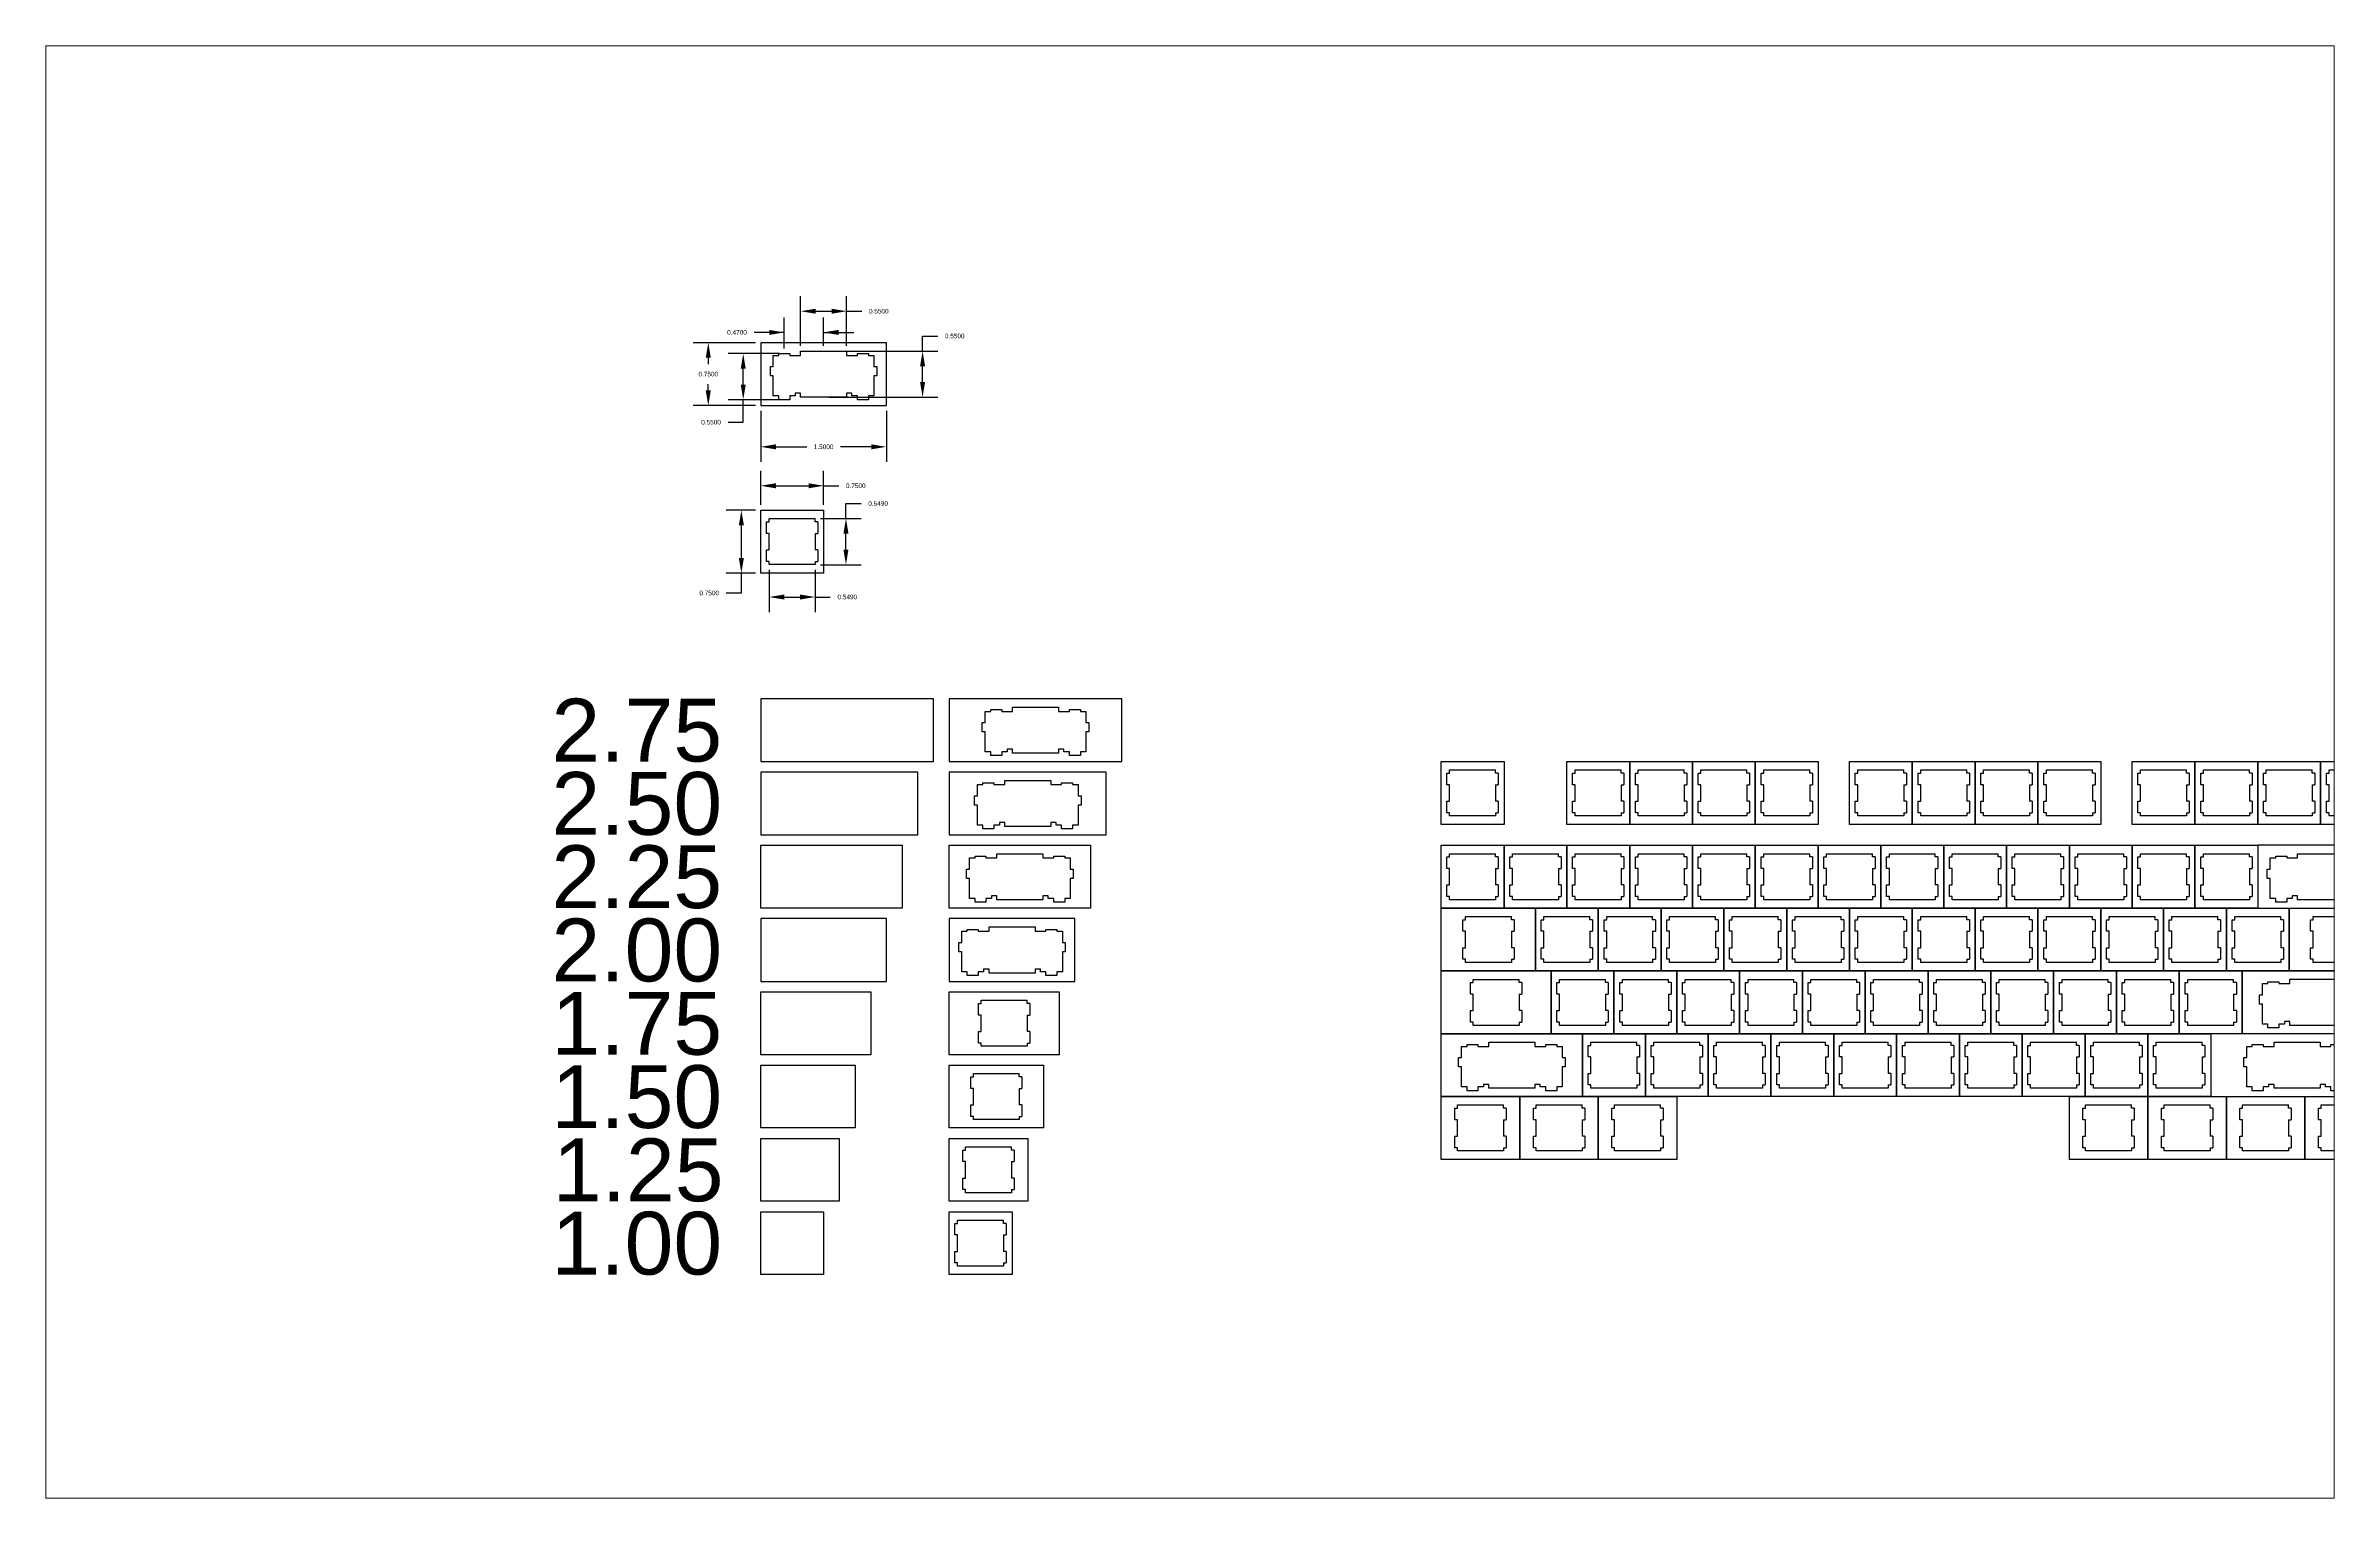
# Paper-space layout 'Sheet1' of a CAD drawing. Header units: inches. Extents: x 40 to 364, y 26 to 231.
# The model-space entities are those that its viewports show. They can reach past a viewport. Long polylines and large blocks are cut down to what shows.
import ezdxf

# ---------------------------------------------------------------- set-up
doc = ezdxf.new("R2010")
doc.units = ezdxf.units.IN
doc.header["$PDSIZE"] = -5
for name, color, linetype in [('Cuts', 7, 'Continuous'), ('Keys', 7, 'Continuous'), ('Symbols', 7, 'Continuous')]:
    doc.layers.add(name, color=color, linetype=linetype)
doc.styles.get("Standard").update_dxf_attribs({"font": 'arial.ttf'})
doc.dimstyles.get("Standard").update_dxf_attribs({"dimscale": 0.98, "dimtxt": 0.055, "dimasz": 0.18, "dimexe": 0.18, "dimexo": 0.0625, "dimgap": 0.09, "dimtad": 0, "dimtih": 1, "dimtoh": 1, "dimdec": 4, "dimzin": 0, "dimdsep": 46, "dimtxsty": 'Standard', "dimcen": 0.09, "dimadec": 0, "dimazin": 0, "dimtfac": 1, "dimtdec": 4, "dimtofl": 0, "dimtmove": 0, "dimatfit": 3, "dimfxl": 1, "dimtolj": 1, "dimtzin": 0, "dimarcsym": 0})

# ---------------------------------------------------------------- blocks, each defined once
blk = doc.blocks.new('*D88')
at = {"layer": 'Defpoints', "color": 0}
for p in [(0.475, 10.975), (1.025, 10.975), (1.025, 10.589)]:
    blk.add_point(p, dxfattribs=at)
at = {"layer": 'Symbols', "color": 0, "lineweight": -2}
for p, q in [((0.475, 10.913), (0.475, 10.409)), ((1.025, 10.913), (1.025, 10.409)), ((0.655, 10.589), (0.845, 10.589)), ((1.025, 10.589), (1.205, 10.589))]:
    blk.add_line(p, q, dxfattribs=at)
at = {"layer": 'Symbols', "color": 0}
for points in [[(0.655, 10.619), (0.655, 10.559), (0.475, 10.589)], [(0.845, 10.559), (0.845, 10.619), (1.025, 10.589)]]:
    blk.add_solid(points, dxfattribs=at)
at = {"layer": 'Symbols', "color": 0, "insert": (1.408, 10.589), "char_height": 0.055, "attachment_point": 5}
blk.add_mtext('\\A1;0.5490', dxfattribs=at)
blk = doc.blocks.new('*D89')
at = {"layer": 'Defpoints', "color": 0}
for p in [(1.025, 11.525), (1.392, 11.525), (1.025, 10.975)]:
    blk.add_point(p, dxfattribs=at)
at = {"layer": 'Symbols', "color": 0, "lineweight": -2}
for p, q in [((1.087, 11.525), (1.572, 11.525)), ((1.392, 11.705), (1.572, 11.705)), ((1.392, 11.525), (1.392, 11.705)), ((1.392, 11.155), (1.392, 11.345)), ((1.087, 10.975), (1.572, 10.975))]:
    blk.add_line(p, q, dxfattribs=at)
at = {"layer": 'Symbols', "color": 0}
for points in [[(1.422, 11.345), (1.362, 11.345), (1.392, 11.525)], [(1.362, 11.155), (1.422, 11.155), (1.392, 10.975)]]:
    blk.add_solid(points, dxfattribs=at)
at = {"layer": 'Symbols', "color": 0, "insert": (1.776, 11.705), "char_height": 0.055, "attachment_point": 5}
blk.add_mtext('\\A1;0.5490', dxfattribs=at)
blk = doc.blocks.new('*D90')
at = {"layer": 'Defpoints', "color": 0}
for p in [(0.143, 11.625), (0.375, 11.625), (0.375, 10.875)]:
    blk.add_point(p, dxfattribs=at)
at = {"layer": 'Symbols', "color": 0, "lineweight": -2}
for p, q in [((0.312, 11.625), (-0.037, 11.625)), ((0.143, 11.055), (0.143, 11.445)), ((0.312, 10.875), (-0.037, 10.875)), ((0.143, 10.637), (0.143, 10.875)), ((-0.037, 10.637), (0.143, 10.637))]:
    blk.add_line(p, q, dxfattribs=at)
at = {"layer": 'Symbols', "color": 0}
for points in [[(0.173, 11.445), (0.113, 11.445), (0.143, 11.625)], [(0.113, 11.055), (0.173, 11.055), (0.143, 10.875)]]:
    blk.add_solid(points, dxfattribs=at)
at = {"layer": 'Symbols', "color": 0, "insert": (-0.241, 10.637), "char_height": 0.055, "attachment_point": 5}
blk.add_mtext('\\A1;0.7500', dxfattribs=at)
blk = doc.blocks.new('*D91')
at = {"layer": 'Defpoints', "color": 0}
for p in [(1.125, 11.917), (0.375, 11.625), (1.125, 11.625)]:
    blk.add_point(p, dxfattribs=at)
at = {"layer": 'Symbols', "color": 0, "lineweight": -2}
for p, q in [((0.375, 11.688), (0.375, 12.097)), ((1.125, 11.688), (1.125, 12.097)), ((0.555, 11.917), (0.945, 11.917)), ((1.125, 11.917), (1.305, 11.917))]:
    blk.add_line(p, q, dxfattribs=at)
at = {"layer": 'Symbols', "color": 0}
for points in [[(0.555, 11.947), (0.555, 11.887), (0.375, 11.917)], [(0.945, 11.887), (0.945, 11.947), (1.125, 11.917)]]:
    blk.add_solid(points, dxfattribs=at)
at = {"layer": 'Symbols', "color": 0, "insert": (1.509, 11.917), "char_height": 0.055, "attachment_point": 5}
blk.add_mtext('\\A1;0.7500', dxfattribs=at)
blk = doc.blocks.new('*D92')
at = {"layer": 'Defpoints', "color": 0}
for p in [(0.375, 12.875), (1.875, 12.875), (1.875, 12.382)]:
    blk.add_point(p, dxfattribs=at)
at = {"layer": 'Symbols', "color": 0, "lineweight": -2}
for p, q in [((0.375, 12.812), (0.375, 12.202)), ((1.875, 12.812), (1.875, 12.202)), ((0.555, 12.382), (0.924, 12.382)), ((1.695, 12.382), (1.326, 12.382))]:
    blk.add_line(p, q, dxfattribs=at)
at = {"layer": 'Symbols', "color": 0}
for points in [[(0.555, 12.412), (0.555, 12.352), (0.375, 12.382)], [(1.695, 12.352), (1.695, 12.412), (1.875, 12.382)]]:
    blk.add_solid(points, dxfattribs=at)
at = {"layer": 'Symbols', "color": 0, "insert": (1.125, 12.382), "char_height": 0.055, "attachment_point": 5}
blk.add_mtext('\\A1;1.5000', dxfattribs=at)
blk = doc.blocks.new('*D93')
at = {"layer": 'Defpoints', "color": 0}
for p in [(-0.252, 13.625), (0.375, 13.625), (0.375, 12.875)]:
    blk.add_point(p, dxfattribs=at)
at = {"layer": 'Symbols', "color": 0, "lineweight": -2}
for p, q in [((0.312, 13.625), (-0.432, 13.625)), ((-0.252, 13.445), (-0.252, 13.368)), ((-0.252, 13.055), (-0.252, 13.132)), ((0.312, 12.875), (-0.432, 12.875))]:
    blk.add_line(p, q, dxfattribs=at)
at = {"layer": 'Symbols', "color": 0}
for points in [[(-0.222, 13.445), (-0.282, 13.445), (-0.252, 13.625)], [(-0.282, 13.055), (-0.222, 13.055), (-0.252, 12.875)]]:
    blk.add_solid(points, dxfattribs=at)
at = {"layer": 'Symbols', "color": 0, "insert": (-0.252, 13.25), "char_height": 0.055, "attachment_point": 5}
blk.add_mtext('\\A1;0.7500', dxfattribs=at)
blk = doc.blocks.new('*D94')
at = {"layer": 'Defpoints', "color": 0}
for p in [(1.125, 13.525), (2.307, 13.525), (1.125, 12.975)]:
    blk.add_point(p, dxfattribs=at)
at = {"layer": 'Symbols', "color": 0, "lineweight": -2}
for p, q in [((2.307, 13.705), (2.487, 13.705)), ((2.307, 13.525), (2.307, 13.705)), ((1.188, 13.525), (2.487, 13.525)), ((2.307, 13.155), (2.307, 13.345)), ((1.188, 12.975), (2.487, 12.975))]:
    blk.add_line(p, q, dxfattribs=at)
at = {"layer": 'Symbols', "color": 0}
for points in [[(2.337, 13.345), (2.277, 13.345), (2.307, 13.525)], [(2.277, 13.155), (2.337, 13.155), (2.307, 12.975)]]:
    blk.add_solid(points, dxfattribs=at)
at = {"layer": 'Symbols', "color": 0, "insert": (2.691, 13.705), "char_height": 0.055, "attachment_point": 5}
blk.add_mtext('\\A1;0.5500', dxfattribs=at)
blk = doc.blocks.new('*D95')
at = {"layer": 'Defpoints', "color": 0}
for p in [(1.4, 14.001), (0.85, 13.525), (1.4, 13.525)]:
    blk.add_point(p, dxfattribs=at)
at = {"layer": 'Symbols', "color": 0, "lineweight": -2}
for p, q in [((0.85, 13.587), (0.85, 14.181)), ((1.03, 14.001), (1.22, 14.001)), ((1.4, 13.587), (1.4, 14.181)), ((1.4, 14.001), (1.58, 14.001))]:
    blk.add_line(p, q, dxfattribs=at)
at = {"layer": 'Symbols', "color": 0}
for points in [[(1.03, 14.031), (1.03, 13.971), (0.85, 14.001)], [(1.22, 13.971), (1.22, 14.031), (1.4, 14.001)]]:
    blk.add_solid(points, dxfattribs=at)
at = {"layer": 'Symbols', "color": 0, "insert": (1.784, 14.001), "char_height": 0.055, "attachment_point": 5}
blk.add_mtext('\\A1;0.5500', dxfattribs=at)
blk = doc.blocks.new('*D96')
at = {"layer": 'Defpoints', "color": 0}
for p in [(1.125, 13.748), (0.655, 13.495), (1.125, 13.525)]:
    blk.add_point(p, dxfattribs=at)
at = {"layer": 'Symbols', "color": 0, "lineweight": -2}
for p, q in [((0.655, 13.748), (0.295, 13.748)), ((0.655, 13.748), (0.295, 13.748)), ((0.655, 13.557), (0.655, 13.928)), ((1.125, 13.587), (1.125, 13.928)), ((1.125, 13.748), (1.485, 13.748))]:
    blk.add_line(p, q, dxfattribs=at)
at = {"layer": 'Symbols', "color": 0}
for points in [[(0.475, 13.718), (0.475, 13.778), (0.655, 13.748)], [(1.305, 13.778), (1.305, 13.718), (1.125, 13.748)]]:
    blk.add_solid(points, dxfattribs=at)
at = {"layer": 'Symbols', "color": 0, "insert": (0.091, 13.748), "char_height": 0.055, "attachment_point": 5}
blk.add_mtext('\\A1;0.4700', dxfattribs=at)
blk = doc.blocks.new('*D97')
at = {"layer": 'Defpoints', "color": 0}
for p in [(0.165, 13.495), (0.655, 13.495), (0.655, 12.945)]:
    blk.add_point(p, dxfattribs=at)
at = {"layer": 'Symbols', "color": 0, "lineweight": -2}
for p, q in [((0.593, 13.495), (-0.015, 13.495)), ((0.165, 13.125), (0.165, 13.315)), ((0.593, 12.945), (-0.015, 12.945)), ((0.165, 12.676), (0.165, 12.945)), ((-0.015, 12.676), (0.165, 12.676))]:
    blk.add_line(p, q, dxfattribs=at)
at = {"layer": 'Symbols', "color": 0}
for points in [[(0.195, 13.315), (0.135, 13.315), (0.165, 13.495)], [(0.135, 13.125), (0.195, 13.125), (0.165, 12.945)]]:
    blk.add_solid(points, dxfattribs=at)
at = {"layer": 'Symbols', "color": 0, "insert": (-0.219, 12.676), "char_height": 0.055, "attachment_point": 5}
blk.add_mtext('\\A1;0.5500', dxfattribs=at)

msp = doc.modelspace()

# ---------------------------------------------------------------- linework, layer by layer
at = {"layer": 'Cuts', "color": 7, "true_color": 0xffffff}
for p, q in [((0.524, 13.34), (0.524, 13.474)), ((0.524, 13.474), (0.59, 13.474)), ((0.59, 13.474), (0.59, 13.495)), ((0.59, 13.495), (0.72, 13.495)), ((0.72, 13.495), (0.72, 13.474)), ((0.72, 13.474), (0.85, 13.474)), ((0.85, 13.525), (1.4, 13.525)), ((0.85, 13.474), (0.85, 13.525)), ((1.4, 13.525), (1.4, 13.474)), ((1.4, 13.474), (1.53, 13.474)), ((1.53, 13.474), (1.53, 13.495)), ((1.53, 13.495), (1.66, 13.495)), ((1.66, 13.495), (1.66, 13.474)), ((1.66, 13.474), (1.726, 13.474)), ((1.726, 13.474), (1.726, 13.34)), ((0.489, 13.23), (0.489, 13.34)), ((0.489, 13.34), (0.524, 13.34)), ((0.524, 13.23), (0.489, 13.23)), ((0.524, 12.99), (0.524, 13.23)), ((1.726, 13.34), (1.761, 13.34)), ((1.761, 13.23), (1.726, 13.23)), ((1.726, 13.23), (1.726, 12.99)), ((1.761, 13.34), (1.761, 13.23)), ((0.59, 12.99), (0.524, 12.99)), ((0.59, 12.945), (0.59, 12.99)), ((0.72, 12.945), (0.59, 12.945)), ((0.786, 12.99), (0.72, 12.99)), ((0.72, 12.99), (0.72, 12.945)), ((0.85, 13.021), (0.786, 13.021)), ((0.786, 13.021), (0.786, 12.99)), ((0.85, 12.975), (0.85, 13.021)), ((1.4, 12.975), (0.85, 12.975)), ((1.464, 13.021), (1.4, 13.021)), ((1.4, 13.021), (1.4, 12.975)), ((1.464, 12.99), (1.464, 13.021)), ((1.53, 12.99), (1.464, 12.99)), ((1.53, 12.945), (1.53, 12.99)), ((1.66, 12.945), (1.53, 12.945)), ((1.726, 12.99), (1.66, 12.99)), ((1.66, 12.99), (1.66, 12.945)), ((0.44355, 11.48598), (0.47549, 11.48598)), ((0.44355, 11.34842), (0.44355, 11.48598)), ((0.47549, 11.48598), (0.47549, 11.52451)), ((0.47549, 11.52451), (1.02451, 11.52451)), ((1.02451, 11.48598), (1.02451, 11.52451)), ((1.05645, 11.48598), (1.02451, 11.48598)), ((1.05645, 11.48598), (1.05645, 11.34842)), ((0.47549, 11.34842), (0.44355, 11.34842)), ((0.47549, 11.15158), (0.47549, 11.34842)), ((1.02451, 11.34842), (1.05645, 11.34842)), ((1.02451, 11.34842), (1.02451, 11.15158)), ((0.44355, 11.15158), (0.47549, 11.15158)), ((0.44355, 11.01402), (0.44355, 11.15158)), ((0.47549, 11.01402), (0.44355, 11.01402)), ((0.47549, 10.97549), (0.47549, 11.01402)), ((1.02451, 10.97549), (0.47549, 10.97549)), ((1.05645, 11.15158), (1.02451, 11.15158)), ((1.02451, 11.01402), (1.02451, 10.97549)), ((1.02451, 11.01402), (1.05645, 11.01402)), ((1.05645, 11.15158), (1.05645, 11.01402)), ((3.02025, 8.98), (3.02025, 9.09)), ((3.02025, 9.09), (3.05525, 9.09)), ((3.05525, 9.09), (3.05525, 9.224)), ((3.05525, 9.224), (3.12125, 9.224)), ((3.12125, 9.224), (3.12125, 9.245)), ((3.12125, 9.245), (3.25125, 9.245)), ((3.25125, 9.245), (3.25125, 9.224)), ((3.25125, 9.224), (3.38125, 9.224)), ((3.38125, 9.275), (3.93125, 9.275)), ((3.38125, 9.224), (3.38125, 9.275)), ((3.93125, 9.275), (3.93125, 9.224)), ((3.93125, 9.224), (4.06125, 9.224)), ((4.06125, 9.224), (4.06125, 9.245)), ((4.06125, 9.245), (4.19125, 9.245)), ((4.19125, 9.245), (4.19125, 9.224)), ((4.19125, 9.224), (4.25725, 9.224)), ((4.25725, 9.224), (4.25725, 9.09)), ((4.25725, 9.09), (4.29225, 9.09)), ((4.29225, 9.09), (4.29225, 8.98)), ((3.05525, 8.98), (3.02025, 8.98)), ((3.05525, 8.74), (3.05525, 8.98)), ((3.38125, 8.771), (3.31725, 8.771)), ((3.31725, 8.771), (3.31725, 8.74)), ((3.38125, 8.725), (3.38125, 8.771)), ((3.99525, 8.771), (3.93125, 8.771)), ((3.93125, 8.771), (3.93125, 8.725)), ((3.99525, 8.74), (3.99525, 8.771)), ((4.29225, 8.98), (4.25725, 8.98)), ((4.25725, 8.98), (4.25725, 8.74)), ((3.12125, 8.74), (3.05525, 8.74)), ((3.12125, 8.695), (3.12125, 8.74)), ((3.25125, 8.695), (3.12125, 8.695)), ((3.31725, 8.74), (3.25125, 8.74)), ((3.25125, 8.74), (3.25125, 8.695)), ((3.93125, 8.725), (3.38125, 8.725)), ((4.06125, 8.74), (3.99525, 8.74)), ((4.06125, 8.695), (4.06125, 8.74)), ((4.19125, 8.695), (4.06125, 8.695)), ((4.25725, 8.74), (4.19125, 8.74)), ((4.19125, 8.74), (4.19125, 8.695)), ((8.56855, 8.48598), (8.60049, 8.48598)), ((8.56855, 8.34842), (8.56855, 8.48598)), ((8.60049, 8.48598), (8.60049, 8.52451)), ((8.60049, 8.52451), (9.14951, 8.52451)), ((9.14951, 8.48598), (9.14951, 8.52451)), ((9.18145, 8.48598), (9.14951, 8.48598)), ((9.18145, 8.48598), (9.18145, 8.34842)), ((10.06855, 8.48598), (10.10049, 8.48598)), ((10.06855, 8.34842), (10.06855, 8.48598)), ((10.10049, 8.48598), (10.10049, 8.52451)), ((10.10049, 8.52451), (10.64951, 8.52451)), ((10.64951, 8.48598), (10.64951, 8.52451)), ((10.68145, 8.48598), (10.64951, 8.48598)), ((10.68145, 8.48598), (10.68145, 8.34842)), ((10.81855, 8.48598), (10.85049, 8.48598)), ((10.81855, 8.34842), (10.81855, 8.48598)), ((10.85049, 8.48598), (10.85049, 8.52451)), ((10.85049, 8.52451), (11.39951, 8.52451)), ((11.39951, 8.48598), (11.39951, 8.52451)), ((11.43145, 8.48598), (11.39951, 8.48598)), ((11.43145, 8.48598), (11.43145, 8.34842)), ((11.56855, 8.48598), (11.60049, 8.48598)), ((11.56855, 8.34842), (11.56855, 8.48598)), ((11.60049, 8.48598), (11.60049, 8.52451)), ((11.60049, 8.52451), (12.14951, 8.52451)), ((12.14951, 8.48598), (12.14951, 8.52451)), ((12.18145, 8.48598), (12.14951, 8.48598)), ((12.18145, 8.48598), (12.18145, 8.34842)), ((12.31855, 8.48598), (12.35049, 8.48598)), ((12.31855, 8.34842), (12.31855, 8.48598)), ((12.35049, 8.48598), (12.35049, 8.52451)), ((12.35049, 8.52451), (12.89951, 8.52451)), ((12.89951, 8.48598), (12.89951, 8.52451)), ((12.93145, 8.48598), (12.89951, 8.48598)), ((12.93145, 8.48598), (12.93145, 8.34842)), ((13.44355, 8.48598), (13.47549, 8.48598)), ((13.44355, 8.34842), (13.44355, 8.48598)), ((13.47549, 8.48598), (13.47549, 8.52451)), ((13.47549, 8.52451), (14.02451, 8.52451)), ((14.02451, 8.48598), (14.02451, 8.52451)), ((14.05645, 8.48598), (14.02451, 8.48598)), ((14.05645, 8.48598), (14.05645, 8.34842)), ((14.19355, 8.48598), (14.22549, 8.48598)), ((14.19355, 8.34842), (14.19355, 8.48598)), ((14.22549, 8.48598), (14.22549, 8.52451)), ((14.22549, 8.52451), (14.77451, 8.52451)), ((14.77451, 8.48598), (14.77451, 8.52451)), ((14.80645, 8.48598), (14.77451, 8.48598)), ((14.80645, 8.48598), (14.80645, 8.34842)), ((14.94355, 8.48598), (14.97549, 8.48598)), ((14.94355, 8.34842), (14.94355, 8.48598)), ((14.97549, 8.48598), (14.97549, 8.52451)), ((14.97549, 8.52451), (15.52451, 8.52451)), ((15.52451, 8.48598), (15.52451, 8.52451)), ((15.55645, 8.48598), (15.52451, 8.48598)), ((15.55645, 8.48598), (15.55645, 8.34842)), ((15.69355, 8.48598), (15.72549, 8.48598)), ((15.69355, 8.34842), (15.69355, 8.48598)), ((15.72549, 8.48598), (15.72549, 8.52451)), ((15.72549, 8.52451), (16.27451, 8.52451)), ((16.27451, 8.48598), (16.27451, 8.52451)), ((16.30645, 8.48598), (16.27451, 8.48598)), ((16.30645, 8.48598), (16.30645, 8.34842)), ((16.81855, 8.48598), (16.85049, 8.48598)), ((16.81855, 8.34842), (16.81855, 8.48598)), ((16.85049, 8.48598), (16.85049, 8.52451)), ((16.85049, 8.52451), (17.39951, 8.52451)), ((17.39951, 8.48598), (17.39951, 8.52451)), ((17.43145, 8.48598), (17.39951, 8.48598)), ((17.43145, 8.48598), (17.43145, 8.34842)), ((17.56855, 8.48598), (17.60049, 8.48598)), ((17.56855, 8.34842), (17.56855, 8.48598)), ((17.60049, 8.48598), (17.60049, 8.52451)), ((17.60049, 8.52451), (18.14951, 8.52451)), ((18.14951, 8.48598), (18.14951, 8.52451)), ((18.18145, 8.48598), (18.14951, 8.48598)), ((18.18145, 8.48598), (18.18145, 8.34842)), ((18.31855, 8.48598), (18.35049, 8.48598)), ((18.31855, 8.34842), (18.31855, 8.48598)), ((18.35049, 8.48598), (18.35049, 8.52451)), ((18.35049, 8.52451), (18.89951, 8.52451)), ((18.89951, 8.48598), (18.89951, 8.52451)), ((18.93145, 8.48598), (18.89951, 8.48598)), ((18.93145, 8.48598), (18.93145, 8.34842)), ((19.06855, 8.48598), (19.10049, 8.48598)), ((19.06855, 8.34842), (19.06855, 8.48598)), ((19.10049, 8.48598), (19.10049, 8.52451)), ((19.10049, 8.52451), (19.64951, 8.52451)), ((2.9265, 8.105), (2.9265, 8.215)), ((2.9265, 8.215), (2.9615, 8.215)), ((2.9615, 8.215), (2.9615, 8.349)), ((2.9615, 8.349), (3.0275, 8.349)), ((3.0275, 8.349), (3.0275, 8.37)), ((3.0275, 8.37), (3.1575, 8.37)), ((3.1575, 8.37), (3.1575, 8.349)), ((3.1575, 8.349), (3.2875, 8.349)), ((3.2875, 8.4), (3.8375, 8.4)), ((3.2875, 8.349), (3.2875, 8.4)), ((3.8375, 8.4), (3.8375, 8.349)), ((3.8375, 8.349), (3.9675, 8.349)), ((3.9675, 8.349), (3.9675, 8.37)), ((3.9675, 8.37), (4.0975, 8.37)), ((4.0975, 8.37), (4.0975, 8.349)), ((4.0975, 8.349), (4.1635, 8.349)), ((4.1635, 8.349), (4.1635, 8.215)), ((4.1635, 8.215), (4.1985, 8.215)), ((4.1985, 8.215), (4.1985, 8.105)), ((8.60049, 8.34842), (8.56855, 8.34842)), ((8.60049, 8.15158), (8.60049, 8.34842)), ((9.14951, 8.34842), (9.18145, 8.34842)), ((9.14951, 8.34842), (9.14951, 8.15158)), ((10.10049, 8.34842), (10.06855, 8.34842)), ((10.10049, 8.15158), (10.10049, 8.34842)), ((10.64951, 8.34842), (10.68145, 8.34842)), ((10.64951, 8.34842), (10.64951, 8.15158)), ((10.85049, 8.34842), (10.81855, 8.34842)), ((10.85049, 8.15158), (10.85049, 8.34842)), ((11.39951, 8.34842), (11.43145, 8.34842)), ((11.39951, 8.34842), (11.39951, 8.15158)), ((11.60049, 8.34842), (11.56855, 8.34842)), ((11.60049, 8.15158), (11.60049, 8.34842)), ((12.14951, 8.34842), (12.18145, 8.34842)), ((12.14951, 8.34842), (12.14951, 8.15158)), ((12.35049, 8.34842), (12.31855, 8.34842)), ((12.35049, 8.15158), (12.35049, 8.34842)), ((12.89951, 8.34842), (12.93145, 8.34842)), ((12.89951, 8.34842), (12.89951, 8.15158)), ((13.47549, 8.34842), (13.44355, 8.34842)), ((13.47549, 8.15158), (13.47549, 8.34842)), ((14.02451, 8.34842), (14.05645, 8.34842)), ((14.02451, 8.34842), (14.02451, 8.15158)), ((14.22549, 8.34842), (14.19355, 8.34842)), ((14.22549, 8.15158), (14.22549, 8.34842)), ((14.77451, 8.34842), (14.80645, 8.34842)), ((14.77451, 8.34842), (14.77451, 8.15158)), ((14.97549, 8.34842), (14.94355, 8.34842)), ((14.97549, 8.15158), (14.97549, 8.34842)), ((15.52451, 8.34842), (15.55645, 8.34842)), ((15.52451, 8.34842), (15.52451, 8.15158)), ((15.72549, 8.34842), (15.69355, 8.34842)), ((15.72549, 8.15158), (15.72549, 8.34842)), ((16.27451, 8.34842), (16.30645, 8.34842)), ((16.27451, 8.34842), (16.27451, 8.15158)), ((16.85049, 8.34842), (16.81855, 8.34842)), ((16.85049, 8.15158), (16.85049, 8.34842)), ((17.39951, 8.34842), (17.43145, 8.34842)), ((17.39951, 8.34842), (17.39951, 8.15158)), ((17.60049, 8.34842), (17.56855, 8.34842)), ((17.60049, 8.15158), (17.60049, 8.34842)), ((18.14951, 8.34842), (18.18145, 8.34842)), ((18.14951, 8.34842), (18.14951, 8.15158)), ((18.35049, 8.34842), (18.31855, 8.34842)), ((18.35049, 8.15158), (18.35049, 8.34842)), ((18.89951, 8.34842), (18.93145, 8.34842)), ((18.89951, 8.34842), (18.89951, 8.15158)), ((19.10049, 8.34842), (19.06855, 8.34842)), ((19.10049, 8.15158), (19.10049, 8.34842)), ((2.9615, 8.105), (2.9265, 8.105)), ((2.9615, 7.865), (2.9615, 8.105)), ((4.1985, 8.105), (4.1635, 8.105)), ((4.1635, 8.105), (4.1635, 7.865)), ((8.56855, 8.15158), (8.60049, 8.15158)), ((8.56855, 8.01402), (8.56855, 8.15158)), ((8.60049, 8.01402), (8.56855, 8.01402)), ((8.60049, 7.97549), (8.60049, 8.01402)), ((9.14951, 7.97549), (8.60049, 7.97549)), ((9.18145, 8.15158), (9.14951, 8.15158)), ((9.14951, 8.01402), (9.14951, 7.97549)), ((9.14951, 8.01402), (9.18145, 8.01402)), ((9.18145, 8.15158), (9.18145, 8.01402)), ((10.06855, 8.15158), (10.10049, 8.15158)), ((10.06855, 8.01402), (10.06855, 8.15158)), ((10.10049, 8.01402), (10.06855, 8.01402)), ((10.10049, 7.97549), (10.10049, 8.01402)), ((10.64951, 7.97549), (10.10049, 7.97549)), ((10.68145, 8.15158), (10.64951, 8.15158)), ((10.64951, 8.01402), (10.64951, 7.97549)), ((10.64951, 8.01402), (10.68145, 8.01402)), ((10.68145, 8.15158), (10.68145, 8.01402)), ((10.81855, 8.15158), (10.85049, 8.15158)), ((10.81855, 8.01402), (10.81855, 8.15158)), ((10.85049, 8.01402), (10.81855, 8.01402)), ((10.85049, 7.97549), (10.85049, 8.01402)), ((11.39951, 7.97549), (10.85049, 7.97549)), ((11.43145, 8.15158), (11.39951, 8.15158)), ((11.39951, 8.01402), (11.39951, 7.97549)), ((11.39951, 8.01402), (11.43145, 8.01402)), ((11.43145, 8.15158), (11.43145, 8.01402)), ((11.56855, 8.15158), (11.60049, 8.15158)), ((11.56855, 8.01402), (11.56855, 8.15158)), ((11.60049, 8.01402), (11.56855, 8.01402)), ((11.60049, 7.97549), (11.60049, 8.01402)), ((12.14951, 7.97549), (11.60049, 7.97549)), ((12.18145, 8.15158), (12.14951, 8.15158)), ((12.14951, 8.01402), (12.14951, 7.97549)), ((12.14951, 8.01402), (12.18145, 8.01402)), ((12.18145, 8.15158), (12.18145, 8.01402)), ((12.31855, 8.15158), (12.35049, 8.15158)), ((12.31855, 8.01402), (12.31855, 8.15158)), ((12.35049, 8.01402), (12.31855, 8.01402)), ((12.35049, 7.97549), (12.35049, 8.01402)), ((12.89951, 7.97549), (12.35049, 7.97549)), ((12.93145, 8.15158), (12.89951, 8.15158)), ((12.89951, 8.01402), (12.89951, 7.97549)), ((12.89951, 8.01402), (12.93145, 8.01402)), ((12.93145, 8.15158), (12.93145, 8.01402)), ((13.44355, 8.15158), (13.47549, 8.15158)), ((13.44355, 8.01402), (13.44355, 8.15158)), ((13.47549, 8.01402), (13.44355, 8.01402)), ((13.47549, 7.97549), (13.47549, 8.01402)), ((14.02451, 7.97549), (13.47549, 7.97549)), ((14.05645, 8.15158), (14.02451, 8.15158)), ((14.02451, 8.01402), (14.02451, 7.97549)), ((14.02451, 8.01402), (14.05645, 8.01402)), ((14.05645, 8.15158), (14.05645, 8.01402)), ((14.19355, 8.15158), (14.22549, 8.15158)), ((14.19355, 8.01402), (14.19355, 8.15158)), ((14.22549, 8.01402), (14.19355, 8.01402)), ((14.22549, 7.97549), (14.22549, 8.01402)), ((14.77451, 7.97549), (14.22549, 7.97549)), ((14.80645, 8.15158), (14.77451, 8.15158)), ((14.77451, 8.01402), (14.77451, 7.97549)), ((14.77451, 8.01402), (14.80645, 8.01402)), ((14.80645, 8.15158), (14.80645, 8.01402)), ((14.94355, 8.15158), (14.97549, 8.15158)), ((14.94355, 8.01402), (14.94355, 8.15158)), ((14.97549, 8.01402), (14.94355, 8.01402)), ((14.97549, 7.97549), (14.97549, 8.01402)), ((15.52451, 7.97549), (14.97549, 7.97549)), ((15.55645, 8.15158), (15.52451, 8.15158)), ((15.52451, 8.01402), (15.52451, 7.97549)), ((15.52451, 8.01402), (15.55645, 8.01402)), ((15.55645, 8.15158), (15.55645, 8.01402)), ((15.69355, 8.15158), (15.72549, 8.15158)), ((15.69355, 8.01402), (15.69355, 8.15158)), ((15.72549, 8.01402), (15.69355, 8.01402)), ((15.72549, 7.97549), (15.72549, 8.01402)), ((16.27451, 7.97549), (15.72549, 7.97549)), ((16.30645, 8.15158), (16.27451, 8.15158)), ((16.27451, 8.01402), (16.27451, 7.97549)), ((16.27451, 8.01402), (16.30645, 8.01402)), ((16.30645, 8.15158), (16.30645, 8.01402)), ((16.81855, 8.15158), (16.85049, 8.15158)), ((16.81855, 8.01402), (16.81855, 8.15158)), ((16.85049, 8.01402), (16.81855, 8.01402)), ((16.85049, 7.97549), (16.85049, 8.01402)), ((17.39951, 7.97549), (16.85049, 7.97549)), ((17.43145, 8.15158), (17.39951, 8.15158)), ((17.39951, 8.01402), (17.39951, 7.97549)), ((17.39951, 8.01402), (17.43145, 8.01402)), ((17.43145, 8.15158), (17.43145, 8.01402)), ((17.56855, 8.15158), (17.60049, 8.15158)), ((17.56855, 8.01402), (17.56855, 8.15158)), ((17.60049, 8.01402), (17.56855, 8.01402)), ((17.60049, 7.97549), (17.60049, 8.01402)), ((18.14951, 7.97549), (17.60049, 7.97549)), ((18.18145, 8.15158), (18.14951, 8.15158)), ((18.14951, 8.01402), (18.14951, 7.97549)), ((18.14951, 8.01402), (18.18145, 8.01402)), ((18.18145, 8.15158), (18.18145, 8.01402)), ((18.31855, 8.15158), (18.35049, 8.15158)), ((18.31855, 8.01402), (18.31855, 8.15158)), ((18.35049, 8.01402), (18.31855, 8.01402)), ((18.35049, 7.97549), (18.35049, 8.01402)), ((18.89951, 7.97549), (18.35049, 7.97549)), ((18.93145, 8.15158), (18.89951, 8.15158)), ((18.89951, 8.01402), (18.89951, 7.97549)), ((18.89951, 8.01402), (18.93145, 8.01402)), ((18.93145, 8.15158), (18.93145, 8.01402)), ((19.06855, 8.15158), (19.10049, 8.15158)), ((19.06855, 8.01402), (19.06855, 8.15158)), ((19.10049, 8.01402), (19.06855, 8.01402)), ((19.10049, 7.97549), (19.10049, 8.01402)), ((19.64951, 7.97549), (19.10049, 7.97549)), ((3.0275, 7.865), (2.9615, 7.865)), ((3.0275, 7.82), (3.0275, 7.865)), ((3.1575, 7.82), (3.0275, 7.82)), ((3.2235, 7.865), (3.1575, 7.865)), ((3.1575, 7.865), (3.1575, 7.82)), ((3.2875, 7.896), (3.2235, 7.896)), ((3.2235, 7.896), (3.2235, 7.865)), ((3.2875, 7.85), (3.2875, 7.896)), ((3.8375, 7.85), (3.2875, 7.85)), ((3.9015, 7.896), (3.8375, 7.896)), ((3.8375, 7.896), (3.8375, 7.85)), ((3.9015, 7.865), (3.9015, 7.896)), ((3.9675, 7.865), (3.9015, 7.865)), ((3.9675, 7.82), (3.9675, 7.865)), ((4.0975, 7.82), (3.9675, 7.82)), ((4.1635, 7.865), (4.0975, 7.865)), ((4.0975, 7.865), (4.0975, 7.82)), ((2.86775, 7.34), (2.86775, 7.474)), ((2.86775, 7.474), (2.93375, 7.474)), ((2.93375, 7.474), (2.93375, 7.495)), ((2.93375, 7.495), (3.06375, 7.495)), ((3.06375, 7.495), (3.06375, 7.474)), ((3.06375, 7.474), (3.19375, 7.474)), ((3.19375, 7.525), (3.74375, 7.525)), ((3.19375, 7.474), (3.19375, 7.525)), ((3.74375, 7.525), (3.74375, 7.474)), ((3.74375, 7.474), (3.87375, 7.474)), ((3.87375, 7.474), (3.87375, 7.495)), ((3.87375, 7.495), (4.00375, 7.495)), ((4.00375, 7.495), (4.00375, 7.474)), ((4.00375, 7.474), (4.06975, 7.474)), ((4.06975, 7.474), (4.06975, 7.34)), ((8.56855, 7.48598), (8.60049, 7.48598)), ((8.56855, 7.34842), (8.56855, 7.48598)), ((8.60049, 7.48598), (8.60049, 7.52451)), ((8.60049, 7.52451), (9.14951, 7.52451)), ((9.14951, 7.48598), (9.14951, 7.52451)), ((9.18145, 7.48598), (9.14951, 7.48598)), ((9.18145, 7.48598), (9.18145, 7.34842)), ((9.31855, 7.48598), (9.35049, 7.48598)), ((9.31855, 7.34842), (9.31855, 7.48598)), ((9.35049, 7.48598), (9.35049, 7.52451)), ((9.35049, 7.52451), (9.89951, 7.52451)), ((9.89951, 7.48598), (9.89951, 7.52451)), ((9.93145, 7.48598), (9.89951, 7.48598)), ((9.93145, 7.48598), (9.93145, 7.34842)), ((10.06855, 7.48598), (10.10049, 7.48598)), ((10.06855, 7.34842), (10.06855, 7.48598)), ((10.10049, 7.48598), (10.10049, 7.52451)), ((10.10049, 7.52451), (10.64951, 7.52451)), ((10.64951, 7.48598), (10.64951, 7.52451)), ((10.68145, 7.48598), (10.64951, 7.48598)), ((10.68145, 7.48598), (10.68145, 7.34842)), ((10.81855, 7.48598), (10.85049, 7.48598)), ((10.81855, 7.34842), (10.81855, 7.48598)), ((10.85049, 7.48598), (10.85049, 7.52451)), ((10.85049, 7.52451), (11.39951, 7.52451)), ((11.39951, 7.48598), (11.39951, 7.52451)), ((11.43145, 7.48598), (11.39951, 7.48598)), ((11.43145, 7.48598), (11.43145, 7.34842)), ((11.56855, 7.48598), (11.60049, 7.48598)), ((11.56855, 7.34842), (11.56855, 7.48598)), ((11.60049, 7.48598), (11.60049, 7.52451)), ((11.60049, 7.52451), (12.14951, 7.52451)), ((12.14951, 7.48598), (12.14951, 7.52451)), ((12.18145, 7.48598), (12.14951, 7.48598)), ((12.18145, 7.48598), (12.18145, 7.34842)), ((12.31855, 7.48598), (12.35049, 7.48598)), ((12.31855, 7.34842), (12.31855, 7.48598)), ((12.35049, 7.48598), (12.35049, 7.52451)), ((12.35049, 7.52451), (12.89951, 7.52451)), ((12.89951, 7.48598), (12.89951, 7.52451)), ((12.93145, 7.48598), (12.89951, 7.48598)), ((12.93145, 7.48598), (12.93145, 7.34842)), ((13.06855, 7.48598), (13.10049, 7.48598)), ((13.06855, 7.34842), (13.06855, 7.48598)), ((13.10049, 7.48598), (13.10049, 7.52451)), ((13.10049, 7.52451), (13.64951, 7.52451)), ((13.64951, 7.48598), (13.64951, 7.52451)), ((13.68145, 7.48598), (13.64951, 7.48598)), ((13.68145, 7.48598), (13.68145, 7.34842)), ((13.81855, 7.48598), (13.85049, 7.48598)), ((13.81855, 7.34842), (13.81855, 7.48598)), ((13.85049, 7.48598), (13.85049, 7.52451)), ((13.85049, 7.52451), (14.39951, 7.52451)), ((14.39951, 7.48598), (14.39951, 7.52451)), ((14.43145, 7.48598), (14.39951, 7.48598)), ((14.43145, 7.48598), (14.43145, 7.34842)), ((14.56855, 7.48598), (14.60049, 7.48598)), ((14.56855, 7.34842), (14.56855, 7.48598)), ((14.60049, 7.48598), (14.60049, 7.52451)), ((14.60049, 7.52451), (15.14951, 7.52451)), ((15.14951, 7.48598), (15.14951, 7.52451)), ((15.18145, 7.48598), (15.14951, 7.48598)), ((15.18145, 7.48598), (15.18145, 7.34842)), ((15.31855, 7.48598), (15.35049, 7.48598)), ((15.31855, 7.34842), (15.31855, 7.48598)), ((15.35049, 7.48598), (15.35049, 7.52451)), ((15.35049, 7.52451), (15.89951, 7.52451)), ((15.89951, 7.48598), (15.89951, 7.52451)), ((15.93145, 7.48598), (15.89951, 7.48598)), ((15.93145, 7.48598), (15.93145, 7.34842)), ((16.06855, 7.48598), (16.10049, 7.48598)), ((16.06855, 7.34842), (16.06855, 7.48598)), ((16.10049, 7.48598), (16.10049, 7.52451)), ((16.10049, 7.52451), (16.64951, 7.52451)), ((16.64951, 7.48598), (16.64951, 7.52451)), ((16.68145, 7.48598), (16.64951, 7.48598)), ((16.68145, 7.48598), (16.68145, 7.34842)), ((16.81855, 7.48598), (16.85049, 7.48598)), ((16.81855, 7.34842), (16.81855, 7.48598)), ((16.85049, 7.48598), (16.85049, 7.52451)), ((16.85049, 7.52451), (17.39951, 7.52451)), ((17.39951, 7.48598), (17.39951, 7.52451)), ((17.43145, 7.48598), (17.39951, 7.48598)), ((17.43145, 7.48598), (17.43145, 7.34842)), ((17.56855, 7.48598), (17.60049, 7.48598)), ((17.56855, 7.34842), (17.56855, 7.48598)), ((17.60049, 7.48598), (17.60049, 7.52451)), ((17.60049, 7.52451), (18.14951, 7.52451)), ((18.14951, 7.48598), (18.14951, 7.52451)), ((18.18145, 7.48598), (18.14951, 7.48598)), ((18.18145, 7.48598), (18.18145, 7.34842)), ((18.399, 7.34), (18.399, 7.474)), ((18.399, 7.474), (18.465, 7.474)), ((18.465, 7.474), (18.465, 7.495)), ((18.465, 7.495), (18.595, 7.495)), ((18.595, 7.495), (18.595, 7.474)), ((18.595, 7.474), (18.725, 7.474)), ((18.725, 7.525), (19.275, 7.525)), ((18.725, 7.474), (18.725, 7.525)), ((19.275, 7.525), (19.275, 7.474)), ((19.275, 7.474), (19.405, 7.474)), ((2.83275, 7.23), (2.83275, 7.34)), ((2.83275, 7.34), (2.86775, 7.34)), ((2.86775, 7.23), (2.83275, 7.23)), ((2.86775, 6.99), (2.86775, 7.23)), ((4.06975, 7.34), (4.10475, 7.34)), ((4.10475, 7.23), (4.06975, 7.23)), ((4.06975, 7.23), (4.06975, 6.99)), ((4.10475, 7.34), (4.10475, 7.23)), ((8.60049, 7.34842), (8.56855, 7.34842)), ((8.56855, 7.15158), (8.60049, 7.15158)), ((8.56855, 7.01402), (8.56855, 7.15158)), ((8.60049, 7.15158), (8.60049, 7.34842)), ((9.14951, 7.34842), (9.18145, 7.34842)), ((9.14951, 7.34842), (9.14951, 7.15158)), ((9.18145, 7.15158), (9.14951, 7.15158)), ((9.18145, 7.15158), (9.18145, 7.01402)), ((9.35049, 7.34842), (9.31855, 7.34842)), ((9.31855, 7.15158), (9.35049, 7.15158)), ((9.31855, 7.01402), (9.31855, 7.15158)), ((9.35049, 7.15158), (9.35049, 7.34842)), ((9.89951, 7.34842), (9.93145, 7.34842)), ((9.89951, 7.34842), (9.89951, 7.15158)), ((9.93145, 7.15158), (9.89951, 7.15158)), ((9.93145, 7.15158), (9.93145, 7.01402)), ((10.10049, 7.34842), (10.06855, 7.34842)), ((10.06855, 7.15158), (10.10049, 7.15158)), ((10.06855, 7.01402), (10.06855, 7.15158)), ((10.10049, 7.15158), (10.10049, 7.34842)), ((10.64951, 7.34842), (10.68145, 7.34842)), ((10.64951, 7.34842), (10.64951, 7.15158)), ((10.68145, 7.15158), (10.64951, 7.15158)), ((10.68145, 7.15158), (10.68145, 7.01402)), ((10.85049, 7.34842), (10.81855, 7.34842)), ((10.81855, 7.15158), (10.85049, 7.15158)), ((10.81855, 7.01402), (10.81855, 7.15158)), ((10.85049, 7.15158), (10.85049, 7.34842)), ((11.39951, 7.34842), (11.43145, 7.34842)), ((11.39951, 7.34842), (11.39951, 7.15158)), ((11.43145, 7.15158), (11.39951, 7.15158)), ((11.43145, 7.15158), (11.43145, 7.01402)), ((11.60049, 7.34842), (11.56855, 7.34842)), ((11.56855, 7.15158), (11.60049, 7.15158)), ((11.56855, 7.01402), (11.56855, 7.15158)), ((11.60049, 7.15158), (11.60049, 7.34842)), ((12.14951, 7.34842), (12.18145, 7.34842)), ((12.14951, 7.34842), (12.14951, 7.15158)), ((12.18145, 7.15158), (12.14951, 7.15158)), ((12.18145, 7.15158), (12.18145, 7.01402)), ((12.35049, 7.34842), (12.31855, 7.34842)), ((12.31855, 7.15158), (12.35049, 7.15158)), ((12.31855, 7.01402), (12.31855, 7.15158)), ((12.35049, 7.15158), (12.35049, 7.34842)), ((12.89951, 7.34842), (12.93145, 7.34842)), ((12.89951, 7.34842), (12.89951, 7.15158)), ((12.93145, 7.15158), (12.89951, 7.15158)), ((12.93145, 7.15158), (12.93145, 7.01402)), ((13.10049, 7.34842), (13.06855, 7.34842)), ((13.06855, 7.15158), (13.10049, 7.15158)), ((13.06855, 7.01402), (13.06855, 7.15158)), ((13.10049, 7.15158), (13.10049, 7.34842)), ((13.64951, 7.34842), (13.68145, 7.34842)), ((13.64951, 7.34842), (13.64951, 7.15158)), ((13.68145, 7.15158), (13.64951, 7.15158)), ((13.68145, 7.15158), (13.68145, 7.01402)), ((13.85049, 7.34842), (13.81855, 7.34842)), ((13.81855, 7.15158), (13.85049, 7.15158)), ((13.81855, 7.01402), (13.81855, 7.15158)), ((13.85049, 7.15158), (13.85049, 7.34842)), ((14.39951, 7.34842), (14.43145, 7.34842)), ((14.39951, 7.34842), (14.39951, 7.15158)), ((14.43145, 7.15158), (14.39951, 7.15158)), ((14.43145, 7.15158), (14.43145, 7.01402)), ((14.60049, 7.34842), (14.56855, 7.34842)), ((14.56855, 7.15158), (14.60049, 7.15158)), ((14.56855, 7.01402), (14.56855, 7.15158)), ((14.60049, 7.15158), (14.60049, 7.34842)), ((15.14951, 7.34842), (15.18145, 7.34842)), ((15.14951, 7.34842), (15.14951, 7.15158)), ((15.18145, 7.15158), (15.14951, 7.15158)), ((15.18145, 7.15158), (15.18145, 7.01402)), ((15.35049, 7.34842), (15.31855, 7.34842)), ((15.31855, 7.15158), (15.35049, 7.15158)), ((15.31855, 7.01402), (15.31855, 7.15158)), ((15.35049, 7.15158), (15.35049, 7.34842)), ((15.89951, 7.34842), (15.93145, 7.34842)), ((15.89951, 7.34842), (15.89951, 7.15158)), ((15.93145, 7.15158), (15.89951, 7.15158)), ((15.93145, 7.15158), (15.93145, 7.01402)), ((16.10049, 7.34842), (16.06855, 7.34842)), ((16.06855, 7.15158), (16.10049, 7.15158)), ((16.06855, 7.01402), (16.06855, 7.15158)), ((16.10049, 7.15158), (16.10049, 7.34842)), ((16.64951, 7.34842), (16.68145, 7.34842)), ((16.64951, 7.34842), (16.64951, 7.15158)), ((16.68145, 7.15158), (16.64951, 7.15158)), ((16.68145, 7.15158), (16.68145, 7.01402)), ((16.85049, 7.34842), (16.81855, 7.34842)), ((16.81855, 7.15158), (16.85049, 7.15158)), ((16.81855, 7.01402), (16.81855, 7.15158)), ((16.85049, 7.15158), (16.85049, 7.34842)), ((17.39951, 7.34842), (17.43145, 7.34842)), ((17.39951, 7.34842), (17.39951, 7.15158)), ((17.43145, 7.15158), (17.39951, 7.15158)), ((17.43145, 7.15158), (17.43145, 7.01402)), ((17.60049, 7.34842), (17.56855, 7.34842)), ((17.56855, 7.15158), (17.60049, 7.15158)), ((17.56855, 7.01402), (17.56855, 7.15158)), ((17.60049, 7.15158), (17.60049, 7.34842)), ((18.14951, 7.34842), (18.18145, 7.34842)), ((18.14951, 7.34842), (18.14951, 7.15158)), ((18.18145, 7.15158), (18.14951, 7.15158)), ((18.18145, 7.15158), (18.18145, 7.01402)), ((18.364, 7.23), (18.364, 7.34)), ((18.364, 7.34), (18.399, 7.34)), ((18.399, 7.23), (18.364, 7.23)), ((18.399, 6.99), (18.399, 7.23)), ((2.93375, 6.99), (2.86775, 6.99)), ((2.93375, 6.945), (2.93375, 6.99)), ((3.06375, 6.945), (2.93375, 6.945)), ((3.12975, 6.99), (3.06375, 6.99)), ((3.06375, 6.99), (3.06375, 6.945)), ((3.19375, 7.021), (3.12975, 7.021)), ((3.12975, 7.021), (3.12975, 6.99)), ((3.19375, 6.975), (3.19375, 7.021)), ((3.74375, 6.975), (3.19375, 6.975)), ((3.80775, 7.021), (3.74375, 7.021)), ((3.74375, 7.021), (3.74375, 6.975)), ((3.80775, 6.99), (3.80775, 7.021)), ((3.87375, 6.99), (3.80775, 6.99)), ((3.87375, 6.945), (3.87375, 6.99)), ((4.00375, 6.945), (3.87375, 6.945)), ((4.06975, 6.99), (4.00375, 6.99)), ((4.00375, 6.99), (4.00375, 6.945)), ((8.60049, 7.01402), (8.56855, 7.01402)), ((8.60049, 6.97549), (8.60049, 7.01402)), ((9.14951, 6.97549), (8.60049, 6.97549)), ((9.14951, 7.01402), (9.14951, 6.97549)), ((9.14951, 7.01402), (9.18145, 7.01402)), ((9.35049, 7.01402), (9.31855, 7.01402)), ((9.35049, 6.97549), (9.35049, 7.01402)), ((9.89951, 6.97549), (9.35049, 6.97549)), ((9.89951, 7.01402), (9.89951, 6.97549)), ((9.89951, 7.01402), (9.93145, 7.01402)), ((10.10049, 7.01402), (10.06855, 7.01402)), ((10.10049, 6.97549), (10.10049, 7.01402)), ((10.64951, 6.97549), (10.10049, 6.97549)), ((10.64951, 7.01402), (10.64951, 6.97549)), ((10.64951, 7.01402), (10.68145, 7.01402)), ((10.85049, 7.01402), (10.81855, 7.01402)), ((10.85049, 6.97549), (10.85049, 7.01402)), ((11.39951, 6.97549), (10.85049, 6.97549)), ((11.39951, 7.01402), (11.39951, 6.97549)), ((11.39951, 7.01402), (11.43145, 7.01402)), ((11.60049, 7.01402), (11.56855, 7.01402)), ((11.60049, 6.97549), (11.60049, 7.01402)), ((12.14951, 6.97549), (11.60049, 6.97549)), ((12.14951, 7.01402), (12.14951, 6.97549)), ((12.14951, 7.01402), (12.18145, 7.01402)), ((12.35049, 7.01402), (12.31855, 7.01402)), ((12.35049, 6.97549), (12.35049, 7.01402)), ((12.89951, 6.97549), (12.35049, 6.97549)), ((12.89951, 7.01402), (12.89951, 6.97549)), ((12.89951, 7.01402), (12.93145, 7.01402)), ((13.10049, 7.01402), (13.06855, 7.01402)), ((13.10049, 6.97549), (13.10049, 7.01402)), ((13.64951, 6.97549), (13.10049, 6.97549)), ((13.64951, 7.01402), (13.64951, 6.97549)), ((13.64951, 7.01402), (13.68145, 7.01402)), ((13.85049, 7.01402), (13.81855, 7.01402)), ((13.85049, 6.97549), (13.85049, 7.01402)), ((14.39951, 6.97549), (13.85049, 6.97549)), ((14.39951, 7.01402), (14.39951, 6.97549)), ((14.39951, 7.01402), (14.43145, 7.01402)), ((14.60049, 7.01402), (14.56855, 7.01402)), ((14.60049, 6.97549), (14.60049, 7.01402)), ((15.14951, 6.97549), (14.60049, 6.97549)), ((15.14951, 7.01402), (15.14951, 6.97549)), ((15.14951, 7.01402), (15.18145, 7.01402)), ((15.35049, 7.01402), (15.31855, 7.01402)), ((15.35049, 6.97549), (15.35049, 7.01402)), ((15.89951, 6.97549), (15.35049, 6.97549)), ((15.89951, 7.01402), (15.89951, 6.97549)), ((15.89951, 7.01402), (15.93145, 7.01402)), ((16.10049, 7.01402), (16.06855, 7.01402)), ((16.10049, 6.97549), (16.10049, 7.01402)), ((16.64951, 6.97549), (16.10049, 6.97549)), ((16.64951, 7.01402), (16.64951, 6.97549)), ((16.64951, 7.01402), (16.68145, 7.01402)), ((16.85049, 7.01402), (16.81855, 7.01402)), ((16.85049, 6.97549), (16.85049, 7.01402)), ((17.39951, 6.97549), (16.85049, 6.97549)), ((17.39951, 7.01402), (17.39951, 6.97549)), ((17.39951, 7.01402), (17.43145, 7.01402)), ((17.60049, 7.01402), (17.56855, 7.01402)), ((17.60049, 6.97549), (17.60049, 7.01402)), ((18.14951, 6.97549), (17.60049, 6.97549)), ((18.14951, 7.01402), (18.14951, 6.97549)), ((18.14951, 7.01402), (18.18145, 7.01402)), ((18.465, 6.99), (18.399, 6.99)), ((18.465, 6.945), (18.465, 6.99)), ((18.595, 6.945), (18.465, 6.945)), ((18.661, 6.99), (18.595, 6.99)), ((18.595, 6.99), (18.595, 6.945)), ((18.725, 7.021), (18.661, 7.021)), ((18.661, 7.021), (18.661, 6.99)), ((18.725, 6.975), (18.725, 7.021)), ((19.275, 6.975), (18.725, 6.975)), ((19.339, 7.021), (19.275, 7.021)), ((19.275, 7.021), (19.275, 6.975)), ((2.774, 6.465), (2.774, 6.599)), ((2.774, 6.599), (2.84, 6.599)), ((2.84, 6.599), (2.84, 6.62)), ((2.84, 6.62), (2.97, 6.62)), ((2.97, 6.62), (2.97, 6.599)), ((2.97, 6.599), (3.1, 6.599)), ((3.1, 6.65), (3.65, 6.65)), ((3.1, 6.599), (3.1, 6.65)), ((3.65, 6.65), (3.65, 6.599)), ((3.65, 6.599), (3.78, 6.599)), ((3.78, 6.599), (3.78, 6.62)), ((3.78, 6.62), (3.91, 6.62)), ((3.91, 6.62), (3.91, 6.599)), ((3.91, 6.599), (3.976, 6.599)), ((3.976, 6.599), (3.976, 6.465)), ((8.75605, 6.73598), (8.78799, 6.73598)), ((8.75605, 6.59842), (8.75605, 6.73598)), ((8.78799, 6.59842), (8.75605, 6.59842)), ((8.78799, 6.73598), (8.78799, 6.77451)), ((8.78799, 6.77451), (9.33701, 6.77451)), ((8.78799, 6.40158), (8.78799, 6.59842)), ((9.33701, 6.73598), (9.33701, 6.77451)), ((9.36895, 6.73598), (9.33701, 6.73598)), ((9.33701, 6.59842), (9.36895, 6.59842)), ((9.33701, 6.59842), (9.33701, 6.40158)), ((9.36895, 6.73598), (9.36895, 6.59842)), ((9.69355, 6.73598), (9.72549, 6.73598)), ((9.69355, 6.59842), (9.69355, 6.73598)), ((9.72549, 6.59842), (9.69355, 6.59842)), ((9.72549, 6.73598), (9.72549, 6.77451)), ((9.72549, 6.77451), (10.27451, 6.77451)), ((9.72549, 6.40158), (9.72549, 6.59842)), ((10.27451, 6.73598), (10.27451, 6.77451)), ((10.30645, 6.73598), (10.27451, 6.73598)), ((10.27451, 6.59842), (10.30645, 6.59842)), ((10.27451, 6.59842), (10.27451, 6.40158)), ((10.30645, 6.73598), (10.30645, 6.59842)), ((10.44355, 6.73598), (10.47549, 6.73598)), ((10.44355, 6.59842), (10.44355, 6.73598)), ((10.47549, 6.59842), (10.44355, 6.59842)), ((10.47549, 6.73598), (10.47549, 6.77451)), ((10.47549, 6.77451), (11.02451, 6.77451)), ((10.47549, 6.40158), (10.47549, 6.59842)), ((11.02451, 6.73598), (11.02451, 6.77451)), ((11.05645, 6.73598), (11.02451, 6.73598)), ((11.02451, 6.59842), (11.05645, 6.59842)), ((11.02451, 6.59842), (11.02451, 6.40158)), ((11.05645, 6.73598), (11.05645, 6.59842)), ((11.19355, 6.73598), (11.22549, 6.73598)), ((11.19355, 6.59842), (11.19355, 6.73598)), ((11.22549, 6.59842), (11.19355, 6.59842)), ((11.22549, 6.73598), (11.22549, 6.77451)), ((11.22549, 6.77451), (11.77451, 6.77451)), ((11.22549, 6.40158), (11.22549, 6.59842)), ((11.77451, 6.73598), (11.77451, 6.77451)), ((11.80645, 6.73598), (11.77451, 6.73598)), ((11.77451, 6.59842), (11.80645, 6.59842)), ((11.77451, 6.59842), (11.77451, 6.40158)), ((11.80645, 6.73598), (11.80645, 6.59842)), ((11.94355, 6.73598), (11.97549, 6.73598)), ((11.94355, 6.59842), (11.94355, 6.73598)), ((11.97549, 6.59842), (11.94355, 6.59842)), ((11.97549, 6.73598), (11.97549, 6.77451)), ((11.97549, 6.77451), (12.52451, 6.77451)), ((11.97549, 6.40158), (11.97549, 6.59842)), ((12.52451, 6.73598), (12.52451, 6.77451)), ((12.55645, 6.73598), (12.52451, 6.73598)), ((12.52451, 6.59842), (12.55645, 6.59842)), ((12.52451, 6.59842), (12.52451, 6.40158)), ((12.55645, 6.73598), (12.55645, 6.59842)), ((12.69355, 6.73598), (12.72549, 6.73598)), ((12.69355, 6.59842), (12.69355, 6.73598)), ((12.72549, 6.59842), (12.69355, 6.59842)), ((12.72549, 6.73598), (12.72549, 6.77451)), ((12.72549, 6.77451), (13.27451, 6.77451)), ((12.72549, 6.40158), (12.72549, 6.59842)), ((13.27451, 6.73598), (13.27451, 6.77451)), ((13.30645, 6.73598), (13.27451, 6.73598)), ((13.27451, 6.59842), (13.30645, 6.59842)), ((13.27451, 6.59842), (13.27451, 6.40158)), ((13.30645, 6.73598), (13.30645, 6.59842)), ((13.44355, 6.73598), (13.47549, 6.73598)), ((13.44355, 6.59842), (13.44355, 6.73598)), ((13.47549, 6.59842), (13.44355, 6.59842)), ((13.47549, 6.73598), (13.47549, 6.77451)), ((13.47549, 6.77451), (14.02451, 6.77451)), ((13.47549, 6.40158), (13.47549, 6.59842)), ((14.02451, 6.73598), (14.02451, 6.77451)), ((14.05645, 6.73598), (14.02451, 6.73598)), ((14.02451, 6.59842), (14.05645, 6.59842)), ((14.02451, 6.59842), (14.02451, 6.40158)), ((14.05645, 6.73598), (14.05645, 6.59842)), ((14.19355, 6.73598), (14.22549, 6.73598)), ((14.19355, 6.59842), (14.19355, 6.73598)), ((14.22549, 6.59842), (14.19355, 6.59842)), ((14.22549, 6.73598), (14.22549, 6.77451)), ((14.22549, 6.77451), (14.77451, 6.77451)), ((14.22549, 6.40158), (14.22549, 6.59842)), ((14.77451, 6.73598), (14.77451, 6.77451)), ((14.80645, 6.73598), (14.77451, 6.73598)), ((14.77451, 6.59842), (14.80645, 6.59842)), ((14.77451, 6.59842), (14.77451, 6.40158)), ((14.80645, 6.73598), (14.80645, 6.59842)), ((14.94355, 6.73598), (14.97549, 6.73598)), ((14.94355, 6.59842), (14.94355, 6.73598)), ((14.97549, 6.59842), (14.94355, 6.59842)), ((14.97549, 6.73598), (14.97549, 6.77451)), ((14.97549, 6.77451), (15.52451, 6.77451)), ((14.97549, 6.40158), (14.97549, 6.59842)), ((15.52451, 6.73598), (15.52451, 6.77451)), ((15.55645, 6.73598), (15.52451, 6.73598)), ((15.52451, 6.59842), (15.55645, 6.59842)), ((15.52451, 6.59842), (15.52451, 6.40158)), ((15.55645, 6.73598), (15.55645, 6.59842)), ((15.69355, 6.73598), (15.72549, 6.73598)), ((15.69355, 6.59842), (15.69355, 6.73598)), ((15.72549, 6.59842), (15.69355, 6.59842)), ((15.72549, 6.73598), (15.72549, 6.77451)), ((15.72549, 6.77451), (16.27451, 6.77451)), ((15.72549, 6.40158), (15.72549, 6.59842)), ((16.27451, 6.73598), (16.27451, 6.77451)), ((16.30645, 6.73598), (16.27451, 6.73598)), ((16.27451, 6.59842), (16.30645, 6.59842)), ((16.27451, 6.59842), (16.27451, 6.40158)), ((16.30645, 6.73598), (16.30645, 6.59842)), ((16.44355, 6.73598), (16.47549, 6.73598)), ((16.44355, 6.59842), (16.44355, 6.73598)), ((16.47549, 6.59842), (16.44355, 6.59842)), ((16.47549, 6.73598), (16.47549, 6.77451)), ((16.47549, 6.77451), (17.02451, 6.77451)), ((16.47549, 6.40158), (16.47549, 6.59842)), ((17.02451, 6.73598), (17.02451, 6.77451)), ((17.05645, 6.73598), (17.02451, 6.73598)), ((17.02451, 6.59842), (17.05645, 6.59842)), ((17.02451, 6.59842), (17.02451, 6.40158)), ((17.05645, 6.73598), (17.05645, 6.59842)), ((17.19355, 6.73598), (17.22549, 6.73598)), ((17.19355, 6.59842), (17.19355, 6.73598)), ((17.22549, 6.59842), (17.19355, 6.59842)), ((17.22549, 6.73598), (17.22549, 6.77451)), ((17.22549, 6.77451), (17.77451, 6.77451)), ((17.22549, 6.40158), (17.22549, 6.59842)), ((17.77451, 6.73598), (17.77451, 6.77451)), ((17.80645, 6.73598), (17.77451, 6.73598)), ((17.77451, 6.59842), (17.80645, 6.59842)), ((17.77451, 6.59842), (17.77451, 6.40158)), ((17.80645, 6.73598), (17.80645, 6.59842)), ((17.94355, 6.73598), (17.97549, 6.73598)), ((17.94355, 6.59842), (17.94355, 6.73598)), ((17.97549, 6.59842), (17.94355, 6.59842)), ((17.97549, 6.73598), (17.97549, 6.77451)), ((17.97549, 6.77451), (18.52451, 6.77451)), ((17.97549, 6.40158), (17.97549, 6.59842)), ((18.52451, 6.73598), (18.52451, 6.77451)), ((18.55645, 6.73598), (18.52451, 6.73598)), ((18.52451, 6.59842), (18.55645, 6.59842)), ((18.52451, 6.59842), (18.52451, 6.40158)), ((18.55645, 6.73598), (18.55645, 6.59842)), ((18.88105, 6.73598), (18.91299, 6.73598)), ((18.88105, 6.59842), (18.88105, 6.73598)), ((18.91299, 6.59842), (18.88105, 6.59842)), ((18.91299, 6.73598), (18.91299, 6.77451)), ((18.91299, 6.77451), (19.46201, 6.77451)), ((18.91299, 6.40158), (18.91299, 6.59842)), ((2.739, 6.355), (2.739, 6.465)), ((2.739, 6.465), (2.774, 6.465)), ((2.774, 6.355), (2.739, 6.355)), ((2.774, 6.115), (2.774, 6.355)), ((3.976, 6.465), (4.011, 6.465)), ((4.011, 6.355), (3.976, 6.355)), ((3.976, 6.355), (3.976, 6.115)), ((4.011, 6.465), (4.011, 6.355)), ((8.75605, 6.40158), (8.78799, 6.40158)), ((8.75605, 6.26402), (8.75605, 6.40158)), ((9.36895, 6.40158), (9.33701, 6.40158)), ((9.36895, 6.40158), (9.36895, 6.26402)), ((9.69355, 6.40158), (9.72549, 6.40158)), ((9.69355, 6.26402), (9.69355, 6.40158)), ((10.30645, 6.40158), (10.27451, 6.40158)), ((10.30645, 6.40158), (10.30645, 6.26402)), ((10.44355, 6.40158), (10.47549, 6.40158)), ((10.44355, 6.26402), (10.44355, 6.40158)), ((11.05645, 6.40158), (11.02451, 6.40158)), ((11.05645, 6.40158), (11.05645, 6.26402)), ((11.19355, 6.40158), (11.22549, 6.40158)), ((11.19355, 6.26402), (11.19355, 6.40158)), ((11.80645, 6.40158), (11.77451, 6.40158)), ((11.80645, 6.40158), (11.80645, 6.26402)), ((11.94355, 6.40158), (11.97549, 6.40158)), ((11.94355, 6.26402), (11.94355, 6.40158)), ((12.55645, 6.40158), (12.52451, 6.40158)), ((12.55645, 6.40158), (12.55645, 6.26402)), ((12.69355, 6.40158), (12.72549, 6.40158)), ((12.69355, 6.26402), (12.69355, 6.40158)), ((13.30645, 6.40158), (13.27451, 6.40158)), ((13.30645, 6.40158), (13.30645, 6.26402)), ((13.44355, 6.40158), (13.47549, 6.40158)), ((13.44355, 6.26402), (13.44355, 6.40158)), ((14.05645, 6.40158), (14.02451, 6.40158)), ((14.05645, 6.40158), (14.05645, 6.26402)), ((14.19355, 6.40158), (14.22549, 6.40158)), ((14.19355, 6.26402), (14.19355, 6.40158)), ((14.80645, 6.40158), (14.77451, 6.40158)), ((14.80645, 6.40158), (14.80645, 6.26402)), ((14.94355, 6.40158), (14.97549, 6.40158)), ((14.94355, 6.26402), (14.94355, 6.40158)), ((15.55645, 6.40158), (15.52451, 6.40158)), ((15.55645, 6.40158), (15.55645, 6.26402)), ((15.69355, 6.40158), (15.72549, 6.40158)), ((15.69355, 6.26402), (15.69355, 6.40158)), ((16.30645, 6.40158), (16.27451, 6.40158)), ((16.30645, 6.40158), (16.30645, 6.26402)), ((16.44355, 6.40158), (16.47549, 6.40158)), ((16.44355, 6.26402), (16.44355, 6.40158)), ((17.05645, 6.40158), (17.02451, 6.40158)), ((17.05645, 6.40158), (17.05645, 6.26402)), ((17.19355, 6.40158), (17.22549, 6.40158)), ((17.19355, 6.26402), (17.19355, 6.40158)), ((17.80645, 6.40158), (17.77451, 6.40158)), ((17.80645, 6.40158), (17.80645, 6.26402)), ((17.94355, 6.40158), (17.97549, 6.40158)), ((17.94355, 6.26402), (17.94355, 6.40158)), ((18.55645, 6.40158), (18.52451, 6.40158)), ((18.55645, 6.40158), (18.55645, 6.26402)), ((18.88105, 6.40158), (18.91299, 6.40158)), ((18.88105, 6.26402), (18.88105, 6.40158)), ((2.84, 6.115), (2.774, 6.115)), ((2.84, 6.07), (2.84, 6.115)), ((2.97, 6.07), (2.84, 6.07)), ((3.036, 6.115), (2.97, 6.115)), ((2.97, 6.115), (2.97, 6.07)), ((3.1, 6.146), (3.036, 6.146)), ((3.036, 6.146), (3.036, 6.115)), ((3.1, 6.1), (3.1, 6.146)), ((3.65, 6.1), (3.1, 6.1)), ((3.714, 6.146), (3.65, 6.146)), ((3.65, 6.146), (3.65, 6.1)), ((3.714, 6.115), (3.714, 6.146)), ((3.78, 6.115), (3.714, 6.115)), ((3.78, 6.07), (3.78, 6.115)), ((3.91, 6.07), (3.78, 6.07)), ((3.976, 6.115), (3.91, 6.115)), ((3.91, 6.115), (3.91, 6.07)), ((8.78799, 6.26402), (8.75605, 6.26402)), ((8.78799, 6.22549), (8.78799, 6.26402)), ((9.33701, 6.22549), (8.78799, 6.22549)), ((8.88174, 5.98598), (8.88174, 6.02451)), ((8.88174, 6.02451), (9.43076, 6.02451)), ((9.33701, 6.26402), (9.33701, 6.22549)), ((9.33701, 6.26402), (9.36895, 6.26402)), ((9.43076, 5.98598), (9.43076, 6.02451)), ((9.72549, 6.26402), (9.69355, 6.26402)), ((9.72549, 6.22549), (9.72549, 6.26402)), ((10.27451, 6.22549), (9.72549, 6.22549)), ((9.91299, 5.98598), (9.91299, 6.02451)), ((9.91299, 6.02451), (10.46201, 6.02451)), ((10.27451, 6.26402), (10.27451, 6.22549)), ((10.27451, 6.26402), (10.30645, 6.26402)), ((10.47549, 6.26402), (10.44355, 6.26402)), ((10.46201, 5.98598), (10.46201, 6.02451)), ((10.47549, 6.22549), (10.47549, 6.26402)), ((11.02451, 6.22549), (10.47549, 6.22549)), ((10.66299, 5.98598), (10.66299, 6.02451)), ((10.66299, 6.02451), (11.21201, 6.02451)), ((11.02451, 6.26402), (11.02451, 6.22549)), ((11.02451, 6.26402), (11.05645, 6.26402)), ((11.22549, 6.26402), (11.19355, 6.26402)), ((11.21201, 5.98598), (11.21201, 6.02451)), ((11.22549, 6.22549), (11.22549, 6.26402)), ((11.77451, 6.22549), (11.22549, 6.22549)), ((11.41299, 5.98598), (11.41299, 6.02451)), ((11.41299, 6.02451), (11.96201, 6.02451)), ((11.77451, 6.26402), (11.77451, 6.22549)), ((11.77451, 6.26402), (11.80645, 6.26402)), ((11.97549, 6.26402), (11.94355, 6.26402)), ((11.96201, 5.98598), (11.96201, 6.02451)), ((11.97549, 6.22549), (11.97549, 6.26402)), ((12.52451, 6.22549), (11.97549, 6.22549)), ((12.16299, 5.98598), (12.16299, 6.02451)), ((12.16299, 6.02451), (12.71201, 6.02451)), ((12.52451, 6.26402), (12.52451, 6.22549)), ((12.52451, 6.26402), (12.55645, 6.26402)), ((12.72549, 6.26402), (12.69355, 6.26402)), ((12.71201, 5.98598), (12.71201, 6.02451)), ((12.72549, 6.22549), (12.72549, 6.26402)), ((13.27451, 6.22549), (12.72549, 6.22549)), ((12.91299, 5.98598), (12.91299, 6.02451)), ((12.91299, 6.02451), (13.46201, 6.02451)), ((13.27451, 6.26402), (13.27451, 6.22549)), ((13.27451, 6.26402), (13.30645, 6.26402)), ((13.47549, 6.26402), (13.44355, 6.26402)), ((13.46201, 5.98598), (13.46201, 6.02451)), ((13.47549, 6.22549), (13.47549, 6.26402)), ((14.02451, 6.22549), (13.47549, 6.22549)), ((13.66299, 5.98598), (13.66299, 6.02451)), ((13.66299, 6.02451), (14.21201, 6.02451)), ((14.02451, 6.26402), (14.02451, 6.22549)), ((14.02451, 6.26402), (14.05645, 6.26402)), ((14.22549, 6.26402), (14.19355, 6.26402)), ((14.21201, 5.98598), (14.21201, 6.02451)), ((14.22549, 6.22549), (14.22549, 6.26402)), ((14.77451, 6.22549), (14.22549, 6.22549)), ((14.41299, 5.98598), (14.41299, 6.02451)), ((14.41299, 6.02451), (14.96201, 6.02451)), ((14.77451, 6.26402), (14.77451, 6.22549)), ((14.77451, 6.26402), (14.80645, 6.26402)), ((14.97549, 6.26402), (14.94355, 6.26402)), ((14.96201, 5.98598), (14.96201, 6.02451)), ((14.97549, 6.22549), (14.97549, 6.26402)), ((15.52451, 6.22549), (14.97549, 6.22549)), ((15.16299, 5.98598), (15.16299, 6.02451)), ((15.16299, 6.02451), (15.71201, 6.02451)), ((15.52451, 6.26402), (15.52451, 6.22549)), ((15.52451, 6.26402), (15.55645, 6.26402)), ((15.72549, 6.26402), (15.69355, 6.26402)), ((15.71201, 5.98598), (15.71201, 6.02451)), ((15.72549, 6.22549), (15.72549, 6.26402)), ((16.27451, 6.22549), (15.72549, 6.22549)), ((15.91299, 5.98598), (15.91299, 6.02451)), ((15.91299, 6.02451), (16.46201, 6.02451)), ((16.27451, 6.26402), (16.27451, 6.22549)), ((16.27451, 6.26402), (16.30645, 6.26402)), ((16.47549, 6.26402), (16.44355, 6.26402)), ((16.46201, 5.98598), (16.46201, 6.02451)), ((16.47549, 6.22549), (16.47549, 6.26402)), ((17.02451, 6.22549), (16.47549, 6.22549)), ((16.66299, 5.98598), (16.66299, 6.02451)), ((16.66299, 6.02451), (17.21201, 6.02451)), ((17.02451, 6.26402), (17.02451, 6.22549)), ((17.02451, 6.26402), (17.05645, 6.26402)), ((17.22549, 6.26402), (17.19355, 6.26402)), ((17.21201, 5.98598), (17.21201, 6.02451)), ((17.22549, 6.22549), (17.22549, 6.26402)), ((17.77451, 6.22549), (17.22549, 6.22549)), ((17.41299, 5.98598), (17.41299, 6.02451)), ((17.41299, 6.02451), (17.96201, 6.02451)), ((17.77451, 6.26402), (17.77451, 6.22549)), ((17.77451, 6.26402), (17.80645, 6.26402)), ((17.97549, 6.26402), (17.94355, 6.26402)), ((17.96201, 5.98598), (17.96201, 6.02451)), ((17.97549, 6.22549), (17.97549, 6.26402)), ((18.52451, 6.22549), (17.97549, 6.22549)), ((18.52451, 6.26402), (18.52451, 6.22549)), ((18.52451, 6.26402), (18.55645, 6.26402)), ((18.63125, 6.025), (19.18125, 6.025)), ((18.63125, 5.974), (18.63125, 6.025)), ((18.91299, 6.26402), (18.88105, 6.26402)), ((18.91299, 6.22549), (18.91299, 6.26402)), ((19.46201, 6.22549), (18.91299, 6.22549)), ((19.18125, 6.025), (19.18125, 5.974)), ((3.00674, 5.73598), (3.00674, 5.77451)), ((3.00674, 5.77451), (3.55576, 5.77451)), ((3.55576, 5.73598), (3.55576, 5.77451)), ((8.8498, 5.98598), (8.88174, 5.98598)), ((8.8498, 5.84842), (8.8498, 5.98598)), ((8.88174, 5.84842), (8.8498, 5.84842)), ((8.88174, 5.65158), (8.88174, 5.84842)), ((9.4627, 5.98598), (9.43076, 5.98598)), ((9.43076, 5.84842), (9.4627, 5.84842)), ((9.43076, 5.84842), (9.43076, 5.65158)), ((9.4627, 5.98598), (9.4627, 5.84842)), ((9.88105, 5.98598), (9.91299, 5.98598)), ((9.88105, 5.84842), (9.88105, 5.98598)), ((9.91299, 5.84842), (9.88105, 5.84842)), ((9.91299, 5.65158), (9.91299, 5.84842)), ((10.49395, 5.98598), (10.46201, 5.98598)), ((10.46201, 5.84842), (10.49395, 5.84842)), ((10.46201, 5.84842), (10.46201, 5.65158)), ((10.49395, 5.98598), (10.49395, 5.84842)), ((10.63105, 5.98598), (10.66299, 5.98598)), ((10.63105, 5.84842), (10.63105, 5.98598)), ((10.66299, 5.84842), (10.63105, 5.84842)), ((10.66299, 5.65158), (10.66299, 5.84842)), ((11.24395, 5.98598), (11.21201, 5.98598)), ((11.21201, 5.84842), (11.24395, 5.84842)), ((11.21201, 5.84842), (11.21201, 5.65158)), ((11.24395, 5.98598), (11.24395, 5.84842)), ((11.38105, 5.98598), (11.41299, 5.98598)), ((11.38105, 5.84842), (11.38105, 5.98598)), ((11.41299, 5.84842), (11.38105, 5.84842)), ((11.41299, 5.65158), (11.41299, 5.84842)), ((11.99395, 5.98598), (11.96201, 5.98598)), ((11.96201, 5.84842), (11.99395, 5.84842)), ((11.96201, 5.84842), (11.96201, 5.65158)), ((11.99395, 5.98598), (11.99395, 5.84842)), ((12.13105, 5.98598), (12.16299, 5.98598)), ((12.13105, 5.84842), (12.13105, 5.98598)), ((12.16299, 5.84842), (12.13105, 5.84842)), ((12.16299, 5.65158), (12.16299, 5.84842)), ((12.74395, 5.98598), (12.71201, 5.98598)), ((12.71201, 5.84842), (12.74395, 5.84842)), ((12.71201, 5.84842), (12.71201, 5.65158)), ((12.74395, 5.98598), (12.74395, 5.84842)), ((12.88105, 5.98598), (12.91299, 5.98598)), ((12.88105, 5.84842), (12.88105, 5.98598)), ((12.91299, 5.84842), (12.88105, 5.84842)), ((12.91299, 5.65158), (12.91299, 5.84842)), ((13.49395, 5.98598), (13.46201, 5.98598)), ((13.46201, 5.84842), (13.49395, 5.84842)), ((13.46201, 5.84842), (13.46201, 5.65158)), ((13.49395, 5.98598), (13.49395, 5.84842)), ((13.63105, 5.98598), (13.66299, 5.98598)), ((13.63105, 5.84842), (13.63105, 5.98598)), ((13.66299, 5.84842), (13.63105, 5.84842)), ((13.66299, 5.65158), (13.66299, 5.84842)), ((14.24395, 5.98598), (14.21201, 5.98598)), ((14.21201, 5.84842), (14.24395, 5.84842)), ((14.21201, 5.84842), (14.21201, 5.65158)), ((14.24395, 5.98598), (14.24395, 5.84842)), ((14.38105, 5.98598), (14.41299, 5.98598)), ((14.38105, 5.84842), (14.38105, 5.98598)), ((14.41299, 5.84842), (14.38105, 5.84842)), ((14.41299, 5.65158), (14.41299, 5.84842)), ((14.99395, 5.98598), (14.96201, 5.98598)), ((14.96201, 5.84842), (14.99395, 5.84842)), ((14.96201, 5.84842), (14.96201, 5.65158)), ((14.99395, 5.98598), (14.99395, 5.84842)), ((15.13105, 5.98598), (15.16299, 5.98598)), ((15.13105, 5.84842), (15.13105, 5.98598)), ((15.16299, 5.84842), (15.13105, 5.84842)), ((15.16299, 5.65158), (15.16299, 5.84842)), ((15.74395, 5.98598), (15.71201, 5.98598)), ((15.71201, 5.84842), (15.74395, 5.84842)), ((15.71201, 5.84842), (15.71201, 5.65158)), ((15.74395, 5.98598), (15.74395, 5.84842)), ((15.88105, 5.98598), (15.91299, 5.98598)), ((15.88105, 5.84842), (15.88105, 5.98598)), ((15.91299, 5.84842), (15.88105, 5.84842)), ((15.91299, 5.65158), (15.91299, 5.84842)), ((16.49395, 5.98598), (16.46201, 5.98598)), ((16.46201, 5.84842), (16.49395, 5.84842)), ((16.46201, 5.84842), (16.46201, 5.65158)), ((16.49395, 5.98598), (16.49395, 5.84842)), ((16.63105, 5.98598), (16.66299, 5.98598)), ((16.63105, 5.84842), (16.63105, 5.98598)), ((16.66299, 5.84842), (16.63105, 5.84842)), ((16.66299, 5.65158), (16.66299, 5.84842)), ((17.24395, 5.98598), (17.21201, 5.98598)), ((17.21201, 5.84842), (17.24395, 5.84842)), ((17.21201, 5.84842), (17.21201, 5.65158)), ((17.24395, 5.98598), (17.24395, 5.84842)), ((17.38105, 5.98598), (17.41299, 5.98598)), ((17.38105, 5.84842), (17.38105, 5.98598)), ((17.41299, 5.84842), (17.38105, 5.84842)), ((17.41299, 5.65158), (17.41299, 5.84842)), ((17.99395, 5.98598), (17.96201, 5.98598)), ((17.96201, 5.84842), (17.99395, 5.84842)), ((17.96201, 5.84842), (17.96201, 5.65158)), ((17.99395, 5.98598), (17.99395, 5.84842)), ((18.27025, 5.73), (18.27025, 5.84)), ((18.27025, 5.84), (18.30525, 5.84)), ((18.30525, 5.84), (18.30525, 5.974)), ((18.30525, 5.974), (18.37125, 5.974)), ((18.37125, 5.974), (18.37125, 5.995)), ((18.37125, 5.995), (18.50125, 5.995)), ((18.50125, 5.995), (18.50125, 5.974)), ((18.50125, 5.974), (18.63125, 5.974)), ((19.18125, 5.974), (19.31125, 5.974)), ((2.9748, 5.73598), (3.00674, 5.73598)), ((2.9748, 5.59842), (2.9748, 5.73598)), ((3.00674, 5.59842), (2.9748, 5.59842)), ((3.00674, 5.40158), (3.00674, 5.59842)), ((3.5877, 5.73598), (3.55576, 5.73598)), ((3.55576, 5.59842), (3.5877, 5.59842)), ((3.55576, 5.59842), (3.55576, 5.40158)), ((3.5877, 5.73598), (3.5877, 5.59842)), ((8.8498, 5.65158), (8.88174, 5.65158)), ((8.8498, 5.51402), (8.8498, 5.65158)), ((8.88174, 5.51402), (8.8498, 5.51402)), ((8.88174, 5.47549), (8.88174, 5.51402)), ((9.43076, 5.47549), (8.88174, 5.47549)), ((9.4627, 5.65158), (9.43076, 5.65158)), ((9.43076, 5.51402), (9.43076, 5.47549)), ((9.43076, 5.51402), (9.4627, 5.51402)), ((9.4627, 5.65158), (9.4627, 5.51402)), ((9.88105, 5.65158), (9.91299, 5.65158)), ((9.88105, 5.51402), (9.88105, 5.65158)), ((9.91299, 5.51402), (9.88105, 5.51402)), ((9.91299, 5.47549), (9.91299, 5.51402)), ((10.46201, 5.47549), (9.91299, 5.47549)), ((10.49395, 5.65158), (10.46201, 5.65158)), ((10.46201, 5.51402), (10.46201, 5.47549)), ((10.46201, 5.51402), (10.49395, 5.51402)), ((10.49395, 5.65158), (10.49395, 5.51402)), ((10.63105, 5.65158), (10.66299, 5.65158)), ((10.63105, 5.51402), (10.63105, 5.65158)), ((10.66299, 5.51402), (10.63105, 5.51402)), ((10.66299, 5.47549), (10.66299, 5.51402)), ((11.21201, 5.47549), (10.66299, 5.47549)), ((11.24395, 5.65158), (11.21201, 5.65158)), ((11.21201, 5.51402), (11.21201, 5.47549)), ((11.21201, 5.51402), (11.24395, 5.51402)), ((11.24395, 5.65158), (11.24395, 5.51402)), ((11.38105, 5.65158), (11.41299, 5.65158)), ((11.38105, 5.51402), (11.38105, 5.65158)), ((11.41299, 5.51402), (11.38105, 5.51402)), ((11.41299, 5.47549), (11.41299, 5.51402)), ((11.96201, 5.47549), (11.41299, 5.47549)), ((11.99395, 5.65158), (11.96201, 5.65158)), ((11.96201, 5.51402), (11.96201, 5.47549)), ((11.96201, 5.51402), (11.99395, 5.51402)), ((11.99395, 5.65158), (11.99395, 5.51402)), ((12.13105, 5.65158), (12.16299, 5.65158)), ((12.13105, 5.51402), (12.13105, 5.65158)), ((12.16299, 5.51402), (12.13105, 5.51402)), ((12.16299, 5.47549), (12.16299, 5.51402)), ((12.71201, 5.47549), (12.16299, 5.47549)), ((12.74395, 5.65158), (12.71201, 5.65158)), ((12.71201, 5.51402), (12.71201, 5.47549)), ((12.71201, 5.51402), (12.74395, 5.51402)), ((12.74395, 5.65158), (12.74395, 5.51402)), ((12.88105, 5.65158), (12.91299, 5.65158)), ((12.88105, 5.51402), (12.88105, 5.65158)), ((12.91299, 5.51402), (12.88105, 5.51402)), ((12.91299, 5.47549), (12.91299, 5.51402)), ((13.46201, 5.47549), (12.91299, 5.47549)), ((13.49395, 5.65158), (13.46201, 5.65158)), ((13.46201, 5.51402), (13.46201, 5.47549)), ((13.46201, 5.51402), (13.49395, 5.51402)), ((13.49395, 5.65158), (13.49395, 5.51402)), ((13.63105, 5.65158), (13.66299, 5.65158)), ((13.63105, 5.51402), (13.63105, 5.65158)), ((13.66299, 5.51402), (13.63105, 5.51402)), ((13.66299, 5.47549), (13.66299, 5.51402)), ((14.21201, 5.47549), (13.66299, 5.47549)), ((14.24395, 5.65158), (14.21201, 5.65158)), ((14.21201, 5.51402), (14.21201, 5.47549)), ((14.21201, 5.51402), (14.24395, 5.51402)), ((14.24395, 5.65158), (14.24395, 5.51402)), ((14.38105, 5.65158), (14.41299, 5.65158)), ((14.38105, 5.51402), (14.38105, 5.65158)), ((14.41299, 5.51402), (14.38105, 5.51402)), ((14.41299, 5.47549), (14.41299, 5.51402)), ((14.96201, 5.47549), (14.41299, 5.47549)), ((14.99395, 5.65158), (14.96201, 5.65158)), ((14.96201, 5.51402), (14.96201, 5.47549)), ((14.96201, 5.51402), (14.99395, 5.51402)), ((14.99395, 5.65158), (14.99395, 5.51402)), ((15.13105, 5.65158), (15.16299, 5.65158)), ((15.13105, 5.51402), (15.13105, 5.65158)), ((15.16299, 5.51402), (15.13105, 5.51402)), ((15.16299, 5.47549), (15.16299, 5.51402)), ((15.71201, 5.47549), (15.16299, 5.47549)), ((15.74395, 5.65158), (15.71201, 5.65158)), ((15.71201, 5.51402), (15.71201, 5.47549)), ((15.71201, 5.51402), (15.74395, 5.51402)), ((15.74395, 5.65158), (15.74395, 5.51402)), ((15.88105, 5.65158), (15.91299, 5.65158)), ((15.88105, 5.51402), (15.88105, 5.65158)), ((15.91299, 5.51402), (15.88105, 5.51402)), ((15.91299, 5.47549), (15.91299, 5.51402)), ((16.46201, 5.47549), (15.91299, 5.47549)), ((16.49395, 5.65158), (16.46201, 5.65158)), ((16.46201, 5.51402), (16.46201, 5.47549)), ((16.46201, 5.51402), (16.49395, 5.51402)), ((16.49395, 5.65158), (16.49395, 5.51402)), ((16.63105, 5.65158), (16.66299, 5.65158)), ((16.63105, 5.51402), (16.63105, 5.65158)), ((16.66299, 5.51402), (16.63105, 5.51402)), ((16.66299, 5.47549), (16.66299, 5.51402)), ((17.21201, 5.47549), (16.66299, 5.47549)), ((17.24395, 5.65158), (17.21201, 5.65158)), ((17.21201, 5.51402), (17.21201, 5.47549)), ((17.21201, 5.51402), (17.24395, 5.51402)), ((17.24395, 5.65158), (17.24395, 5.51402)), ((17.38105, 5.65158), (17.41299, 5.65158)), ((17.38105, 5.51402), (17.38105, 5.65158)), ((17.41299, 5.51402), (17.38105, 5.51402)), ((17.41299, 5.47549), (17.41299, 5.51402)), ((17.96201, 5.47549), (17.41299, 5.47549)), ((17.99395, 5.65158), (17.96201, 5.65158)), ((17.96201, 5.51402), (17.96201, 5.47549)), ((17.96201, 5.51402), (17.99395, 5.51402)), ((17.99395, 5.65158), (17.99395, 5.51402)), ((18.30525, 5.73), (18.27025, 5.73)), ((18.30525, 5.49), (18.30525, 5.73)), ((18.37125, 5.49), (18.30525, 5.49)), ((18.37125, 5.445), (18.37125, 5.49)), ((18.56725, 5.49), (18.50125, 5.49)), ((18.50125, 5.49), (18.50125, 5.445)), ((18.63125, 5.521), (18.56725, 5.521)), ((18.56725, 5.521), (18.56725, 5.49)), ((18.63125, 5.475), (18.63125, 5.521)), ((19.18125, 5.475), (18.63125, 5.475)), ((19.24525, 5.521), (19.18125, 5.521)), ((19.18125, 5.521), (19.18125, 5.475)), ((19.24525, 5.49), (19.24525, 5.521)), ((19.31125, 5.49), (19.24525, 5.49)), ((2.9748, 5.40158), (3.00674, 5.40158)), ((2.9748, 5.26402), (2.9748, 5.40158)), ((3.00674, 5.26402), (2.9748, 5.26402)), ((3.00674, 5.22549), (3.00674, 5.26402)), ((3.55576, 5.22549), (3.00674, 5.22549)), ((3.5877, 5.40158), (3.55576, 5.40158)), ((3.55576, 5.26402), (3.55576, 5.22549)), ((3.55576, 5.26402), (3.5877, 5.26402)), ((3.5877, 5.40158), (3.5877, 5.26402)), ((8.74275, 5.09), (8.74275, 5.224)), ((8.74275, 5.224), (8.80875, 5.224)), ((8.80875, 5.224), (8.80875, 5.245)), ((8.80875, 5.245), (8.93875, 5.245)), ((8.93875, 5.245), (8.93875, 5.224)), ((8.93875, 5.224), (9.06875, 5.224)), ((9.06875, 5.275), (9.61875, 5.275)), ((9.06875, 5.224), (9.06875, 5.275)), ((9.61875, 5.275), (9.61875, 5.224)), ((9.61875, 5.224), (9.74875, 5.224)), ((9.74875, 5.224), (9.74875, 5.245)), ((9.74875, 5.245), (9.87875, 5.245)), ((9.87875, 5.245), (9.87875, 5.224)), ((9.87875, 5.224), (9.94475, 5.224)), ((9.94475, 5.224), (9.94475, 5.09)), ((10.25605, 5.23598), (10.28799, 5.23598)), ((10.25605, 5.09842), (10.25605, 5.23598)), ((10.28799, 5.23598), (10.28799, 5.27451)), ((10.28799, 5.27451), (10.83701, 5.27451)), ((10.83701, 5.23598), (10.83701, 5.27451)), ((10.86895, 5.23598), (10.83701, 5.23598)), ((10.86895, 5.23598), (10.86895, 5.09842)), ((11.00605, 5.23598), (11.03799, 5.23598)), ((11.00605, 5.09842), (11.00605, 5.23598)), ((11.03799, 5.23598), (11.03799, 5.27451)), ((11.03799, 5.27451), (11.58701, 5.27451)), ((11.58701, 5.23598), (11.58701, 5.27451)), ((11.61895, 5.23598), (11.58701, 5.23598)), ((11.61895, 5.23598), (11.61895, 5.09842)), ((11.75605, 5.23598), (11.78799, 5.23598)), ((11.75605, 5.09842), (11.75605, 5.23598)), ((11.78799, 5.23598), (11.78799, 5.27451)), ((11.78799, 5.27451), (12.33701, 5.27451)), ((12.33701, 5.23598), (12.33701, 5.27451)), ((12.36895, 5.23598), (12.33701, 5.23598)), ((12.36895, 5.23598), (12.36895, 5.09842)), ((12.50605, 5.23598), (12.53799, 5.23598)), ((12.50605, 5.09842), (12.50605, 5.23598)), ((12.53799, 5.23598), (12.53799, 5.27451)), ((12.53799, 5.27451), (13.08701, 5.27451)), ((13.08701, 5.23598), (13.08701, 5.27451)), ((13.11895, 5.23598), (13.08701, 5.23598)), ((13.11895, 5.23598), (13.11895, 5.09842)), ((13.25605, 5.23598), (13.28799, 5.23598)), ((13.25605, 5.09842), (13.25605, 5.23598)), ((13.28799, 5.23598), (13.28799, 5.27451)), ((13.28799, 5.27451), (13.83701, 5.27451)), ((13.83701, 5.23598), (13.83701, 5.27451)), ((13.86895, 5.23598), (13.83701, 5.23598)), ((13.86895, 5.23598), (13.86895, 5.09842)), ((14.00605, 5.23598), (14.03799, 5.23598)), ((14.00605, 5.09842), (14.00605, 5.23598)), ((14.03799, 5.23598), (14.03799, 5.27451)), ((14.03799, 5.27451), (14.58701, 5.27451)), ((14.58701, 5.23598), (14.58701, 5.27451)), ((14.61895, 5.23598), (14.58701, 5.23598)), ((14.61895, 5.23598), (14.61895, 5.09842)), ((14.75605, 5.23598), (14.78799, 5.23598)), ((14.75605, 5.09842), (14.75605, 5.23598)), ((14.78799, 5.23598), (14.78799, 5.27451)), ((14.78799, 5.27451), (15.33701, 5.27451)), ((15.33701, 5.23598), (15.33701, 5.27451)), ((15.36895, 5.23598), (15.33701, 5.23598)), ((15.36895, 5.23598), (15.36895, 5.09842)), ((15.50605, 5.23598), (15.53799, 5.23598)), ((15.50605, 5.09842), (15.50605, 5.23598)), ((15.53799, 5.23598), (15.53799, 5.27451)), ((15.53799, 5.27451), (16.08701, 5.27451)), ((16.08701, 5.23598), (16.08701, 5.27451)), ((16.11895, 5.23598), (16.08701, 5.23598)), ((16.11895, 5.23598), (16.11895, 5.09842)), ((16.25605, 5.23598), (16.28799, 5.23598)), ((16.25605, 5.09842), (16.25605, 5.23598)), ((16.28799, 5.23598), (16.28799, 5.27451)), ((16.28799, 5.27451), (16.83701, 5.27451)), ((16.83701, 5.23598), (16.83701, 5.27451)), ((16.86895, 5.23598), (16.83701, 5.23598)), ((16.86895, 5.23598), (16.86895, 5.09842)), ((17.00605, 5.23598), (17.03799, 5.23598)), ((17.00605, 5.09842), (17.00605, 5.23598)), ((17.03799, 5.23598), (17.03799, 5.27451)), ((17.03799, 5.27451), (17.58701, 5.27451)), ((17.58701, 5.23598), (17.58701, 5.27451)), ((17.61895, 5.23598), (17.58701, 5.23598)), ((17.61895, 5.23598), (17.61895, 5.09842)), ((18.11775, 5.09), (18.11775, 5.224)), ((18.11775, 5.224), (18.18375, 5.224)), ((18.18375, 5.224), (18.18375, 5.245)), ((18.18375, 5.245), (18.31375, 5.245)), ((18.31375, 5.245), (18.31375, 5.224)), ((18.31375, 5.224), (18.44375, 5.224)), ((18.50125, 5.445), (18.37125, 5.445)), ((18.44375, 5.275), (18.99375, 5.275)), ((18.44375, 5.224), (18.44375, 5.275)), ((18.99375, 5.275), (18.99375, 5.224)), ((18.99375, 5.224), (19.12375, 5.224)), ((19.12375, 5.224), (19.12375, 5.245)), ((19.12375, 5.245), (19.25375, 5.245)), ((19.25375, 5.245), (19.25375, 5.224)), ((19.25375, 5.224), (19.31975, 5.224)), ((8.70775, 4.98), (8.70775, 5.09)), ((8.70775, 5.09), (8.74275, 5.09)), ((8.74275, 4.98), (8.70775, 4.98)), ((8.74275, 4.74), (8.74275, 4.98)), ((9.94475, 5.09), (9.97975, 5.09)), ((9.97975, 4.98), (9.94475, 4.98)), ((9.94475, 4.98), (9.94475, 4.74)), ((9.97975, 5.09), (9.97975, 4.98)), ((10.28799, 5.09842), (10.25605, 5.09842)), ((10.28799, 4.90158), (10.28799, 5.09842)), ((10.83701, 5.09842), (10.86895, 5.09842)), ((10.83701, 5.09842), (10.83701, 4.90158)), ((11.03799, 5.09842), (11.00605, 5.09842)), ((11.03799, 4.90158), (11.03799, 5.09842)), ((11.58701, 5.09842), (11.61895, 5.09842)), ((11.58701, 5.09842), (11.58701, 4.90158)), ((11.78799, 5.09842), (11.75605, 5.09842)), ((11.78799, 4.90158), (11.78799, 5.09842)), ((12.33701, 5.09842), (12.36895, 5.09842)), ((12.33701, 5.09842), (12.33701, 4.90158)), ((12.53799, 5.09842), (12.50605, 5.09842)), ((12.53799, 4.90158), (12.53799, 5.09842)), ((13.08701, 5.09842), (13.11895, 5.09842)), ((13.08701, 5.09842), (13.08701, 4.90158)), ((13.28799, 5.09842), (13.25605, 5.09842)), ((13.28799, 4.90158), (13.28799, 5.09842)), ((13.83701, 5.09842), (13.86895, 5.09842)), ((13.83701, 5.09842), (13.83701, 4.90158)), ((14.03799, 5.09842), (14.00605, 5.09842)), ((14.03799, 4.90158), (14.03799, 5.09842)), ((14.58701, 5.09842), (14.61895, 5.09842)), ((14.58701, 5.09842), (14.58701, 4.90158)), ((14.78799, 5.09842), (14.75605, 5.09842)), ((14.78799, 4.90158), (14.78799, 5.09842)), ((15.33701, 5.09842), (15.36895, 5.09842)), ((15.33701, 5.09842), (15.33701, 4.90158)), ((15.53799, 5.09842), (15.50605, 5.09842)), ((15.53799, 4.90158), (15.53799, 5.09842)), ((16.08701, 5.09842), (16.11895, 5.09842)), ((16.08701, 5.09842), (16.08701, 4.90158)), ((16.28799, 5.09842), (16.25605, 5.09842)), ((16.28799, 4.90158), (16.28799, 5.09842)), ((16.83701, 5.09842), (16.86895, 5.09842)), ((16.83701, 5.09842), (16.83701, 4.90158)), ((17.03799, 5.09842), (17.00605, 5.09842)), ((17.03799, 4.90158), (17.03799, 5.09842)), ((17.58701, 5.09842), (17.61895, 5.09842)), ((17.58701, 5.09842), (17.58701, 4.90158)), ((18.08275, 4.98), (18.08275, 5.09)), ((18.08275, 5.09), (18.11775, 5.09)), ((18.11775, 4.98), (18.08275, 4.98)), ((18.11775, 4.74), (18.11775, 4.98)), ((2.88105, 4.86098), (2.91299, 4.86098)), ((2.88105, 4.72342), (2.88105, 4.86098)), ((2.91299, 4.72342), (2.88105, 4.72342)), ((2.91299, 4.86098), (2.91299, 4.89951)), ((2.91299, 4.89951), (3.46201, 4.89951)), ((2.91299, 4.52658), (2.91299, 4.72342)), ((3.46201, 4.86098), (3.46201, 4.89951)), ((3.49395, 4.86098), (3.46201, 4.86098)), ((3.46201, 4.72342), (3.49395, 4.72342)), ((3.46201, 4.72342), (3.46201, 4.52658)), ((3.49395, 4.86098), (3.49395, 4.72342)), ((8.80875, 4.74), (8.74275, 4.74)), ((8.80875, 4.695), (8.80875, 4.74)), ((8.93875, 4.695), (8.80875, 4.695)), ((9.00475, 4.74), (8.93875, 4.74)), ((8.93875, 4.74), (8.93875, 4.695)), ((9.06875, 4.771), (9.00475, 4.771)), ((9.00475, 4.771), (9.00475, 4.74)), ((9.06875, 4.725), (9.06875, 4.771)), ((9.61875, 4.725), (9.06875, 4.725)), ((9.68275, 4.771), (9.61875, 4.771)), ((9.61875, 4.771), (9.61875, 4.725)), ((9.68275, 4.74), (9.68275, 4.771)), ((9.74875, 4.74), (9.68275, 4.74)), ((9.74875, 4.695), (9.74875, 4.74)), ((9.87875, 4.695), (9.74875, 4.695)), ((9.94475, 4.74), (9.87875, 4.74)), ((9.87875, 4.74), (9.87875, 4.695)), ((10.25605, 4.90158), (10.28799, 4.90158)), ((10.25605, 4.76402), (10.25605, 4.90158)), ((10.28799, 4.76402), (10.25605, 4.76402)), ((10.28799, 4.72549), (10.28799, 4.76402)), ((10.83701, 4.72549), (10.28799, 4.72549)), ((10.86895, 4.90158), (10.83701, 4.90158)), ((10.83701, 4.76402), (10.83701, 4.72549)), ((10.83701, 4.76402), (10.86895, 4.76402)), ((10.86895, 4.90158), (10.86895, 4.76402)), ((11.00605, 4.90158), (11.03799, 4.90158)), ((11.00605, 4.76402), (11.00605, 4.90158)), ((11.03799, 4.76402), (11.00605, 4.76402)), ((11.03799, 4.72549), (11.03799, 4.76402)), ((11.58701, 4.72549), (11.03799, 4.72549)), ((11.61895, 4.90158), (11.58701, 4.90158)), ((11.58701, 4.76402), (11.58701, 4.72549)), ((11.58701, 4.76402), (11.61895, 4.76402)), ((11.61895, 4.90158), (11.61895, 4.76402)), ((11.75605, 4.90158), (11.78799, 4.90158)), ((11.75605, 4.76402), (11.75605, 4.90158)), ((11.78799, 4.76402), (11.75605, 4.76402)), ((11.78799, 4.72549), (11.78799, 4.76402)), ((12.33701, 4.72549), (11.78799, 4.72549)), ((12.36895, 4.90158), (12.33701, 4.90158)), ((12.33701, 4.76402), (12.33701, 4.72549)), ((12.33701, 4.76402), (12.36895, 4.76402)), ((12.36895, 4.90158), (12.36895, 4.76402)), ((12.50605, 4.90158), (12.53799, 4.90158)), ((12.50605, 4.76402), (12.50605, 4.90158)), ((12.53799, 4.76402), (12.50605, 4.76402)), ((12.53799, 4.72549), (12.53799, 4.76402)), ((13.08701, 4.72549), (12.53799, 4.72549)), ((13.11895, 4.90158), (13.08701, 4.90158)), ((13.08701, 4.76402), (13.08701, 4.72549)), ((13.08701, 4.76402), (13.11895, 4.76402)), ((13.11895, 4.90158), (13.11895, 4.76402)), ((13.25605, 4.90158), (13.28799, 4.90158)), ((13.25605, 4.76402), (13.25605, 4.90158)), ((13.28799, 4.76402), (13.25605, 4.76402)), ((13.28799, 4.72549), (13.28799, 4.76402)), ((13.83701, 4.72549), (13.28799, 4.72549)), ((13.86895, 4.90158), (13.83701, 4.90158)), ((13.83701, 4.76402), (13.83701, 4.72549)), ((13.83701, 4.76402), (13.86895, 4.76402)), ((13.86895, 4.90158), (13.86895, 4.76402)), ((14.00605, 4.90158), (14.03799, 4.90158)), ((14.00605, 4.76402), (14.00605, 4.90158)), ((14.03799, 4.76402), (14.00605, 4.76402)), ((14.03799, 4.72549), (14.03799, 4.76402)), ((14.58701, 4.72549), (14.03799, 4.72549)), ((14.61895, 4.90158), (14.58701, 4.90158)), ((14.58701, 4.76402), (14.58701, 4.72549)), ((14.58701, 4.76402), (14.61895, 4.76402)), ((14.61895, 4.90158), (14.61895, 4.76402)), ((14.75605, 4.90158), (14.78799, 4.90158)), ((14.75605, 4.76402), (14.75605, 4.90158)), ((14.78799, 4.76402), (14.75605, 4.76402)), ((14.78799, 4.72549), (14.78799, 4.76402)), ((15.33701, 4.72549), (14.78799, 4.72549)), ((15.36895, 4.90158), (15.33701, 4.90158)), ((15.33701, 4.76402), (15.33701, 4.72549)), ((15.33701, 4.76402), (15.36895, 4.76402)), ((15.36895, 4.90158), (15.36895, 4.76402)), ((15.50605, 4.90158), (15.53799, 4.90158)), ((15.50605, 4.76402), (15.50605, 4.90158)), ((15.53799, 4.76402), (15.50605, 4.76402)), ((15.53799, 4.72549), (15.53799, 4.76402)), ((16.08701, 4.72549), (15.53799, 4.72549)), ((16.11895, 4.90158), (16.08701, 4.90158)), ((16.08701, 4.76402), (16.08701, 4.72549)), ((16.08701, 4.76402), (16.11895, 4.76402)), ((16.11895, 4.90158), (16.11895, 4.76402)), ((16.25605, 4.90158), (16.28799, 4.90158)), ((16.25605, 4.76402), (16.25605, 4.90158)), ((16.28799, 4.76402), (16.25605, 4.76402)), ((16.28799, 4.72549), (16.28799, 4.76402)), ((16.83701, 4.72549), (16.28799, 4.72549)), ((16.86895, 4.90158), (16.83701, 4.90158)), ((16.83701, 4.76402), (16.83701, 4.72549)), ((16.83701, 4.76402), (16.86895, 4.76402)), ((16.86895, 4.90158), (16.86895, 4.76402)), ((17.00605, 4.90158), (17.03799, 4.90158)), ((17.00605, 4.76402), (17.00605, 4.90158)), ((17.03799, 4.76402), (17.00605, 4.76402)), ((17.03799, 4.72549), (17.03799, 4.76402)), ((17.58701, 4.72549), (17.03799, 4.72549)), ((17.61895, 4.90158), (17.58701, 4.90158)), ((17.58701, 4.76402), (17.58701, 4.72549)), ((17.58701, 4.76402), (17.61895, 4.76402)), ((17.61895, 4.90158), (17.61895, 4.76402)), ((18.18375, 4.74), (18.11775, 4.74)), ((18.18375, 4.695), (18.18375, 4.74)), ((18.31375, 4.695), (18.18375, 4.695)), ((18.37975, 4.74), (18.31375, 4.74)), ((18.31375, 4.74), (18.31375, 4.695)), ((18.44375, 4.771), (18.37975, 4.771)), ((18.37975, 4.771), (18.37975, 4.74)), ((18.44375, 4.725), (18.44375, 4.771)), ((18.99375, 4.725), (18.44375, 4.725)), ((19.05775, 4.771), (18.99375, 4.771)), ((18.99375, 4.771), (18.99375, 4.725)), ((19.05775, 4.74), (19.05775, 4.771)), ((19.12375, 4.74), (19.05775, 4.74)), ((19.12375, 4.695), (19.12375, 4.74)), ((19.25375, 4.695), (19.12375, 4.695)), ((19.31975, 4.74), (19.25375, 4.74)), ((19.25375, 4.74), (19.25375, 4.695)), ((2.88105, 4.52658), (2.91299, 4.52658)), ((2.88105, 4.38902), (2.88105, 4.52658)), ((2.91299, 4.38902), (2.88105, 4.38902)), ((2.91299, 4.35049), (2.91299, 4.38902)), ((3.49395, 4.52658), (3.46201, 4.52658)), ((3.46201, 4.38902), (3.46201, 4.35049)), ((3.46201, 4.38902), (3.49395, 4.38902)), ((3.49395, 4.52658), (3.49395, 4.38902)), ((8.6623, 4.48598), (8.69424, 4.48598)), ((8.6623, 4.34842), (8.6623, 4.48598)), ((8.69424, 4.48598), (8.69424, 4.52451)), ((8.69424, 4.52451), (9.24326, 4.52451)), ((9.24326, 4.48598), (9.24326, 4.52451)), ((9.2752, 4.48598), (9.24326, 4.48598)), ((9.2752, 4.48598), (9.2752, 4.34842)), ((9.5998, 4.48598), (9.63174, 4.48598)), ((9.5998, 4.34842), (9.5998, 4.48598)), ((9.63174, 4.48598), (9.63174, 4.52451)), ((9.63174, 4.52451), (10.18076, 4.52451)), ((10.18076, 4.48598), (10.18076, 4.52451)), ((10.2127, 4.48598), (10.18076, 4.48598)), ((10.2127, 4.48598), (10.2127, 4.34842)), ((10.5373, 4.48598), (10.56924, 4.48598)), ((10.5373, 4.34842), (10.5373, 4.48598)), ((10.56924, 4.48598), (10.56924, 4.52451)), ((10.56924, 4.52451), (11.11826, 4.52451)), ((11.11826, 4.48598), (11.11826, 4.52451)), ((11.1502, 4.48598), (11.11826, 4.48598)), ((11.1502, 4.48598), (11.1502, 4.34842)), ((16.1623, 4.48598), (16.19424, 4.48598)), ((16.1623, 4.34842), (16.1623, 4.48598)), ((16.19424, 4.48598), (16.19424, 4.52451)), ((16.19424, 4.52451), (16.74326, 4.52451)), ((16.74326, 4.48598), (16.74326, 4.52451)), ((16.7752, 4.48598), (16.74326, 4.48598)), ((16.7752, 4.48598), (16.7752, 4.34842)), ((17.0998, 4.48598), (17.13174, 4.48598)), ((17.0998, 4.34842), (17.0998, 4.48598)), ((17.13174, 4.48598), (17.13174, 4.52451)), ((17.13174, 4.52451), (17.68076, 4.52451)), ((17.68076, 4.48598), (17.68076, 4.52451)), ((17.7127, 4.48598), (17.68076, 4.48598)), ((17.7127, 4.48598), (17.7127, 4.34842)), ((18.0373, 4.48598), (18.06924, 4.48598)), ((18.0373, 4.34842), (18.0373, 4.48598)), ((18.06924, 4.48598), (18.06924, 4.52451)), ((18.06924, 4.52451), (18.61826, 4.52451)), ((18.61826, 4.48598), (18.61826, 4.52451)), ((18.6502, 4.48598), (18.61826, 4.48598)), ((18.6502, 4.48598), (18.6502, 4.34842)), ((18.9748, 4.48598), (19.00674, 4.48598)), ((18.9748, 4.34842), (18.9748, 4.48598)), ((19.00674, 4.48598), (19.00674, 4.52451)), ((19.00674, 4.52451), (19.55576, 4.52451)), ((3.46201, 4.35049), (2.91299, 4.35049)), ((8.69424, 4.34842), (8.6623, 4.34842)), ((8.6623, 4.15158), (8.69424, 4.15158)), ((8.6623, 4.01402), (8.6623, 4.15158)), ((8.69424, 4.15158), (8.69424, 4.34842)), ((9.24326, 4.34842), (9.2752, 4.34842)), ((9.24326, 4.34842), (9.24326, 4.15158)), ((9.2752, 4.15158), (9.24326, 4.15158)), ((9.2752, 4.15158), (9.2752, 4.01402)), ((9.63174, 4.34842), (9.5998, 4.34842)), ((9.5998, 4.15158), (9.63174, 4.15158)), ((9.5998, 4.01402), (9.5998, 4.15158)), ((9.63174, 4.15158), (9.63174, 4.34842)), ((10.18076, 4.34842), (10.2127, 4.34842)), ((10.18076, 4.34842), (10.18076, 4.15158)), ((10.2127, 4.15158), (10.18076, 4.15158)), ((10.2127, 4.15158), (10.2127, 4.01402)), ((10.56924, 4.34842), (10.5373, 4.34842)), ((10.5373, 4.15158), (10.56924, 4.15158)), ((10.5373, 4.01402), (10.5373, 4.15158)), ((10.56924, 4.15158), (10.56924, 4.34842)), ((11.11826, 4.34842), (11.1502, 4.34842)), ((11.11826, 4.34842), (11.11826, 4.15158)), ((11.1502, 4.15158), (11.11826, 4.15158)), ((11.1502, 4.15158), (11.1502, 4.01402)), ((16.19424, 4.34842), (16.1623, 4.34842)), ((16.1623, 4.15158), (16.19424, 4.15158)), ((16.1623, 4.01402), (16.1623, 4.15158)), ((16.19424, 4.15158), (16.19424, 4.34842)), ((16.74326, 4.34842), (16.7752, 4.34842)), ((16.74326, 4.34842), (16.74326, 4.15158)), ((16.7752, 4.15158), (16.74326, 4.15158)), ((16.7752, 4.15158), (16.7752, 4.01402)), ((17.13174, 4.34842), (17.0998, 4.34842)), ((17.0998, 4.15158), (17.13174, 4.15158)), ((17.0998, 4.01402), (17.0998, 4.15158)), ((17.13174, 4.15158), (17.13174, 4.34842)), ((17.68076, 4.34842), (17.7127, 4.34842)), ((17.68076, 4.34842), (17.68076, 4.15158)), ((17.7127, 4.15158), (17.68076, 4.15158)), ((17.7127, 4.15158), (17.7127, 4.01402)), ((18.06924, 4.34842), (18.0373, 4.34842)), ((18.0373, 4.15158), (18.06924, 4.15158)), ((18.0373, 4.01402), (18.0373, 4.15158)), ((18.06924, 4.15158), (18.06924, 4.34842)), ((18.61826, 4.34842), (18.6502, 4.34842)), ((18.61826, 4.34842), (18.61826, 4.15158)), ((18.6502, 4.15158), (18.61826, 4.15158)), ((18.6502, 4.15158), (18.6502, 4.01402)), ((19.00674, 4.34842), (18.9748, 4.34842)), ((18.9748, 4.15158), (19.00674, 4.15158)), ((18.9748, 4.01402), (18.9748, 4.15158)), ((19.00674, 4.15158), (19.00674, 4.34842)), ((2.7873, 3.98598), (2.81924, 3.98598)), ((2.7873, 3.84842), (2.7873, 3.98598)), ((2.81924, 3.84842), (2.7873, 3.84842)), ((2.81924, 3.98598), (2.81924, 4.02451)), ((2.81924, 4.02451), (3.36826, 4.02451)), ((2.81924, 3.65158), (2.81924, 3.84842)), ((3.36826, 3.98598), (3.36826, 4.02451)), ((3.4002, 3.98598), (3.36826, 3.98598)), ((3.36826, 3.84842), (3.4002, 3.84842)), ((3.36826, 3.84842), (3.36826, 3.65158)), ((3.4002, 3.98598), (3.4002, 3.84842)), ((8.69424, 4.01402), (8.6623, 4.01402)), ((8.69424, 3.97549), (8.69424, 4.01402)), ((9.24326, 3.97549), (8.69424, 3.97549)), ((9.24326, 4.01402), (9.24326, 3.97549)), ((9.24326, 4.01402), (9.2752, 4.01402)), ((9.63174, 4.01402), (9.5998, 4.01402)), ((9.63174, 3.97549), (9.63174, 4.01402)), ((10.18076, 3.97549), (9.63174, 3.97549)), ((10.18076, 4.01402), (10.18076, 3.97549)), ((10.18076, 4.01402), (10.2127, 4.01402)), ((10.56924, 4.01402), (10.5373, 4.01402)), ((10.56924, 3.97549), (10.56924, 4.01402)), ((11.11826, 3.97549), (10.56924, 3.97549)), ((11.11826, 4.01402), (11.11826, 3.97549)), ((11.11826, 4.01402), (11.1502, 4.01402)), ((16.19424, 4.01402), (16.1623, 4.01402)), ((16.19424, 3.97549), (16.19424, 4.01402)), ((16.74326, 3.97549), (16.19424, 3.97549)), ((16.74326, 4.01402), (16.74326, 3.97549)), ((16.74326, 4.01402), (16.7752, 4.01402)), ((17.13174, 4.01402), (17.0998, 4.01402)), ((17.13174, 3.97549), (17.13174, 4.01402)), ((17.68076, 3.97549), (17.13174, 3.97549)), ((17.68076, 4.01402), (17.68076, 3.97549)), ((17.68076, 4.01402), (17.7127, 4.01402)), ((18.06924, 4.01402), (18.0373, 4.01402)), ((18.06924, 3.97549), (18.06924, 4.01402)), ((18.61826, 3.97549), (18.06924, 3.97549)), ((18.61826, 4.01402), (18.61826, 3.97549)), ((18.61826, 4.01402), (18.6502, 4.01402)), ((19.00674, 4.01402), (18.9748, 4.01402)), ((19.00674, 3.97549), (19.00674, 4.01402)), ((19.55576, 3.97549), (19.00674, 3.97549)), ((2.7873, 3.65158), (2.81924, 3.65158)), ((2.7873, 3.51402), (2.7873, 3.65158)), ((3.4002, 3.65158), (3.36826, 3.65158)), ((3.4002, 3.65158), (3.4002, 3.51402)), ((2.81924, 3.51402), (2.7873, 3.51402)), ((2.81924, 3.47549), (2.81924, 3.51402)), ((3.36826, 3.47549), (2.81924, 3.47549)), ((3.36826, 3.51402), (3.36826, 3.47549)), ((3.36826, 3.51402), (3.4002, 3.51402)), ((2.69355, 3.11098), (2.72549, 3.11098)), ((2.69355, 2.97342), (2.69355, 3.11098)), ((2.72549, 3.11098), (2.72549, 3.14951)), ((2.72549, 3.14951), (3.27451, 3.14951)), ((3.27451, 3.11098), (3.27451, 3.14951)), ((3.30645, 3.11098), (3.27451, 3.11098)), ((3.30645, 3.11098), (3.30645, 2.97342)), ((2.72549, 2.97342), (2.69355, 2.97342)), ((2.69355, 2.77658), (2.72549, 2.77658)), ((2.69355, 2.63902), (2.69355, 2.77658)), ((2.72549, 2.77658), (2.72549, 2.97342)), ((3.27451, 2.97342), (3.30645, 2.97342)), ((3.27451, 2.97342), (3.27451, 2.77658)), ((3.30645, 2.77658), (3.27451, 2.77658)), ((3.30645, 2.77658), (3.30645, 2.63902)), ((2.72549, 2.63902), (2.69355, 2.63902)), ((2.72549, 2.60049), (2.72549, 2.63902)), ((3.27451, 2.60049), (2.72549, 2.60049)), ((3.27451, 2.63902), (3.27451, 2.60049)), ((3.27451, 2.63902), (3.30645, 2.63902))]:
    msp.add_line(p, q, dxfattribs=at)
at = {"layer": 'Keys', "color": 7}
for points in [[(0.375, 13.625), (0.375, 12.875), (1.875, 12.875), (1.875, 13.625)], [(0.375, 10.875), (0.375, 11.625), (1.125, 11.625), (1.125, 10.875)], [(0.375, 9.375), (0.375, 8.625), (2.4375, 8.625), (2.4375, 9.375)], [(2.625, 9.375), (2.625, 8.625), (4.6875, 8.625), (4.6875, 9.375)], [(0.375, 8.5), (0.375, 7.75), (2.25, 7.75), (2.25, 8.5)], [(2.625, 8.5), (2.625, 7.75), (4.5, 7.75), (4.5, 8.5)], [(8.5, 7.875), (8.5, 8.625), (9.25, 8.625), (9.25, 7.875)], [(10, 7.875), (10, 8.625), (10.75, 8.625), (10.75, 7.875)], [(10.75, 7.875), (10.75, 8.625), (11.5, 8.625), (11.5, 7.875)], [(11.5, 7.875), (11.5, 8.625), (12.25, 8.625), (12.25, 7.875)], [(12.25, 7.875), (12.25, 8.625), (13, 8.625), (13, 7.875)], [(13.375, 7.875), (13.375, 8.625), (14.125, 8.625), (14.125, 7.875)], [(14.125, 7.875), (14.125, 8.625), (14.875, 8.625), (14.875, 7.875)], [(14.875, 7.875), (14.875, 8.625), (15.625, 8.625), (15.625, 7.875)], [(15.625, 7.875), (15.625, 8.625), (16.375, 8.625), (16.375, 7.875)], [(16.75, 7.875), (16.75, 8.625), (17.5, 8.625), (17.5, 7.875)], [(17.5, 7.875), (17.5, 8.625), (18.25, 8.625), (18.25, 7.875)], [(18.25, 7.875), (18.25, 8.625), (19, 8.625), (19, 7.875)], [(19, 7.875), (19, 8.625), (19.75, 8.625), (19.75, 7.875)], [(0.375, 6.875), (0.375, 7.625), (2.0625, 7.625), (2.0625, 6.875)], [(2.625, 6.875), (2.625, 7.625), (4.3125, 7.625), (4.3125, 6.875)], [(8.5, 6.875), (8.5, 7.625), (9.25, 7.625), (9.25, 6.875)], [(9.25, 6.875), (9.25, 7.625), (10, 7.625), (10, 6.875)], [(10, 6.875), (10, 7.625), (10.75, 7.625), (10.75, 6.875)], [(10.75, 6.875), (10.75, 7.625), (11.5, 7.625), (11.5, 6.875)], [(11.5, 6.875), (11.5, 7.625), (12.25, 7.625), (12.25, 6.875)], [(12.25, 6.875), (12.25, 7.625), (13, 7.625), (13, 6.875)], [(13, 6.875), (13, 7.625), (13.75, 7.625), (13.75, 6.875)], [(13.75, 6.875), (13.75, 7.625), (14.5, 7.625), (14.5, 6.875)], [(14.5, 6.875), (14.5, 7.625), (15.25, 7.625), (15.25, 6.875)], [(15.25, 6.875), (15.25, 7.625), (16, 7.625), (16, 6.875)], [(16, 6.875), (16, 7.625), (16.75, 7.625), (16.75, 6.875)], [(16.75, 6.875), (16.75, 7.625), (17.5, 7.625), (17.5, 6.875)], [(17.5, 6.875), (17.5, 7.625), (18.25, 7.625), (18.25, 6.875)], [(18.25, 7.625), (18.25, 6.875), (19.75, 6.875), (19.75, 7.625)], [(8.5, 6.125), (8.5, 6.875), (9.625, 6.875), (9.625, 6.125)], [(9.625, 6.125), (9.625, 6.875), (10.375, 6.875), (10.375, 6.125)], [(10.375, 6.125), (10.375, 6.875), (11.125, 6.875), (11.125, 6.125)], [(11.125, 6.125), (11.125, 6.875), (11.875, 6.875), (11.875, 6.125)], [(11.875, 6.125), (11.875, 6.875), (12.625, 6.875), (12.625, 6.125)], [(12.625, 6.125), (12.625, 6.875), (13.375, 6.875), (13.375, 6.125)], [(13.375, 6.125), (13.375, 6.875), (14.125, 6.875), (14.125, 6.125)], [(14.125, 6.125), (14.125, 6.875), (14.875, 6.875), (14.875, 6.125)], [(14.875, 6.125), (14.875, 6.875), (15.625, 6.875), (15.625, 6.125)], [(15.625, 6.125), (15.625, 6.875), (16.375, 6.875), (16.375, 6.125)], [(16.375, 6.125), (16.375, 6.875), (17.125, 6.875), (17.125, 6.125)], [(17.125, 6.125), (17.125, 6.875), (17.875, 6.875), (17.875, 6.125)], [(17.875, 6.125), (17.875, 6.875), (18.625, 6.875), (18.625, 6.125)], [(18.625, 6.125), (18.625, 6.875), (19.75, 6.875), (19.75, 6.125)], [(0.375, 6.75), (0.375, 6), (1.875, 6), (1.875, 6.75)], [(2.625, 6.75), (2.625, 6), (4.125, 6), (4.125, 6.75)], [(8.5, 5.375), (8.5, 6.125), (9.8125, 6.125), (9.8125, 5.375)], [(9.8125, 5.375), (9.8125, 6.125), (10.5625, 6.125), (10.5625, 5.375)], [(10.5625, 5.375), (10.5625, 6.125), (11.3125, 6.125), (11.3125, 5.375)], [(11.3125, 5.375), (11.3125, 6.125), (12.0625, 6.125), (12.0625, 5.375)], [(12.0625, 5.375), (12.0625, 6.125), (12.8125, 6.125), (12.8125, 5.375)], [(12.8125, 5.375), (12.8125, 6.125), (13.5625, 6.125), (13.5625, 5.375)], [(13.5625, 5.375), (13.5625, 6.125), (14.3125, 6.125), (14.3125, 5.375)], [(14.3125, 5.375), (14.3125, 6.125), (15.0625, 6.125), (15.0625, 5.375)], [(15.0625, 5.375), (15.0625, 6.125), (15.8125, 6.125), (15.8125, 5.375)], [(15.8125, 5.375), (15.8125, 6.125), (16.5625, 6.125), (16.5625, 5.375)], [(16.5625, 5.375), (16.5625, 6.125), (17.3125, 6.125), (17.3125, 5.375)], [(17.3125, 5.375), (17.3125, 6.125), (18.0625, 6.125), (18.0625, 5.375)], [(18.0625, 5.375), (18.0625, 6.125), (19.75, 6.125), (19.75, 5.375)], [(0.375, 5.125), (0.375, 5.875), (1.6875, 5.875), (1.6875, 5.125)], [(2.625, 5.125), (2.625, 5.875), (3.9375, 5.875), (3.9375, 5.125)], [(8.5, 4.625), (8.5, 5.375), (10.1875, 5.375), (10.1875, 4.625)], [(10.1875, 4.625), (10.1875, 5.375), (10.9375, 5.375), (10.9375, 4.625)], [(10.9375, 4.625), (10.9375, 5.375), (11.6875, 5.375), (11.6875, 4.625)], [(11.6875, 4.625), (11.6875, 5.375), (12.4375, 5.375), (12.4375, 4.625)], [(12.4375, 4.625), (12.4375, 5.375), (13.1875, 5.375), (13.1875, 4.625)], [(13.1875, 4.625), (13.1875, 5.375), (13.9375, 5.375), (13.9375, 4.625)], [(13.9375, 4.625), (13.9375, 5.375), (14.6875, 5.375), (14.6875, 4.625)], [(13.9375, 4.625), (13.9375, 5.375), (14.6875, 5.375), (14.6875, 4.625)], [(14.6875, 4.625), (14.6875, 5.375), (15.4375, 5.375), (15.4375, 4.625)], [(15.4375, 4.625), (15.4375, 5.375), (16.1875, 5.375), (16.1875, 4.625)], [(16.1875, 4.625), (16.1875, 5.375), (16.9375, 5.375), (16.9375, 4.625)], [(16.9375, 4.625), (16.9375, 5.375), (17.6875, 5.375), (17.6875, 4.625)], [(17.6875, 5.375), (17.6875, 4.625), (19.75, 4.625), (19.75, 5.375)], [(0.375, 4.25), (0.375, 5), (1.5, 5), (1.5, 4.25)], [(2.625, 4.25), (2.625, 5), (3.75, 5), (3.75, 4.25)], [(8.5, 3.875), (8.5, 4.625), (9.4375, 4.625), (9.4375, 3.875)], [(9.4375, 3.875), (9.4375, 4.625), (10.375, 4.625), (10.375, 3.875)], [(10.375, 3.875), (10.375, 4.625), (11.3125, 4.625), (11.3125, 3.875)], [(16, 3.875), (16, 4.625), (16.9375, 4.625), (16.9375, 3.875)], [(16.9375, 3.875), (16.9375, 4.625), (17.875, 4.625), (17.875, 3.875)], [(17.875, 3.875), (17.875, 4.625), (18.8125, 4.625), (18.8125, 3.875)], [(18.8125, 3.875), (18.8125, 4.625), (19.75, 4.625), (19.75, 3.875)], [(0.375, 3.375), (0.375, 4.125), (1.3125, 4.125), (1.3125, 3.375)], [(2.625, 3.375), (2.625, 4.125), (3.5625, 4.125), (3.5625, 3.375)], [(0.375, 2.5), (0.375, 3.25), (1.125, 3.25), (1.125, 2.5)], [(2.625, 2.5), (2.625, 3.25), (3.375, 3.25), (3.375, 2.5)]]:
    msp.add_lwpolyline(points, close=True, dxfattribs=at)

# ---------------------------------------------------------------- texts
at = {"layer": 'Keys', "color": 7, "char_height": 0.75, "attachment_point": 1}
for s, insert, width in [('{2.75}', (-2.125, 9.375), 1.875), ('{2.50}', (-2.125, 8.5), 1.875), ('{2.25}', (-2.125, 7.625), 1.875), ('{2.00}', (-2.125, 6.75), 1.875), ('{1.75}', (-2.125, 5.875), 1.875), ('{1.50}', (-2.125, 5), 2), ('{1.25}', (-2.10882, 4.125), 1), ('{1.00}', (-2.125, 3.25), 0.875)]:
    msp.add_mtext(s, dxfattribs=dict(at, insert=insert, width=width))

# ---------------------------------------------------------------- dimensions: what is measured, and where the dimension line sits
at = {"layer": 'Symbols', "color": 7}
for base, p1, p2, picture, middle in [((1.4, 14.00136), (0.85, 13.525), (1.4, 13.525), '*D95', (1.78393, 14.00136)), ((1.125, 13.74845), (0.655, 13.495), (1.125, 13.525), '*D96', (0.09107, 13.74845))]:
    dim = msp.add_linear_dim(base=base, p1=p1, p2=p2, dimstyle='Standard', override={"dimscale": 1}, dxfattribs=at)
    dim.commit()
    dim.dimension.update_dxf_attribs({"geometry": picture, "text_midpoint": middle, "dimtype": 160})
for base, p1, p2, picture, middle in [((2.30672, 13.525), (1.125, 12.975), (1.125, 13.525), '*D94', (2.69065, 13.705)), ((1.39237, 11.52451), (1.02451, 10.97549), (1.02451, 11.52451), '*D89', (1.7763, 11.70451))]:
    dim = msp.add_linear_dim(base=base, p1=p1, p2=p2, angle=90, dimstyle='Standard', override={"dimscale": 1}, dxfattribs=at)
    dim.commit()
    dim.dimension.update_dxf_attribs({"geometry": picture, "text_midpoint": middle})
for base, p1, p2, picture, middle in [((-0.25183, 13.625), (0.375, 12.875), (0.375, 13.625), '*D93', (-0.25183, 13.25)), ((0.16543, 13.495), (0.655, 12.945), (0.655, 13.495), '*D97', (-0.2185, 12.67601)), ((0.14288, 11.625), (0.375, 10.875), (0.375, 11.625), '*D90', (-0.24105, 10.63692))]:
    dim = msp.add_linear_dim(base=base, p1=p1, p2=p2, angle=90, dimstyle='Standard', override={"dimscale": 1}, dxfattribs=at)
    dim.commit()
    dim.dimension.update_dxf_attribs({"geometry": picture, "text_midpoint": middle, "dimtype": 160})
for base, p1, p2, picture, middle in [((1.875, 12.38192), (0.375, 12.875), (1.875, 12.875), '*D92', (1.125, 12.38192)), ((1.125, 11.91732), (0.375, 11.625), (1.125, 11.625), '*D91', (1.50893, 11.91732)), ((1.02451, 10.58905), (0.47549, 10.97549), (1.02451, 10.97549), '*D88', (1.40844, 10.58905))]:
    dim = msp.add_linear_dim(base=base, p1=p1, p2=p2, dimstyle='Standard', override={"dimscale": 1}, dxfattribs=at)
    dim.commit()
    dim.dimension.update_dxf_attribs({"geometry": picture, "text_midpoint": middle})

psp = doc.layouts.new('Sheet1')

# ---------------------------------------------------------------- viewports
at = {"layer": '0'}
psp.add_viewport(center=(202.5, 128.5), size=(324, 205.6), view_center_point=(5.5, 8.5), view_height=17.34, dxfattribs=at)

doc.saveas('drawing.dxf')
